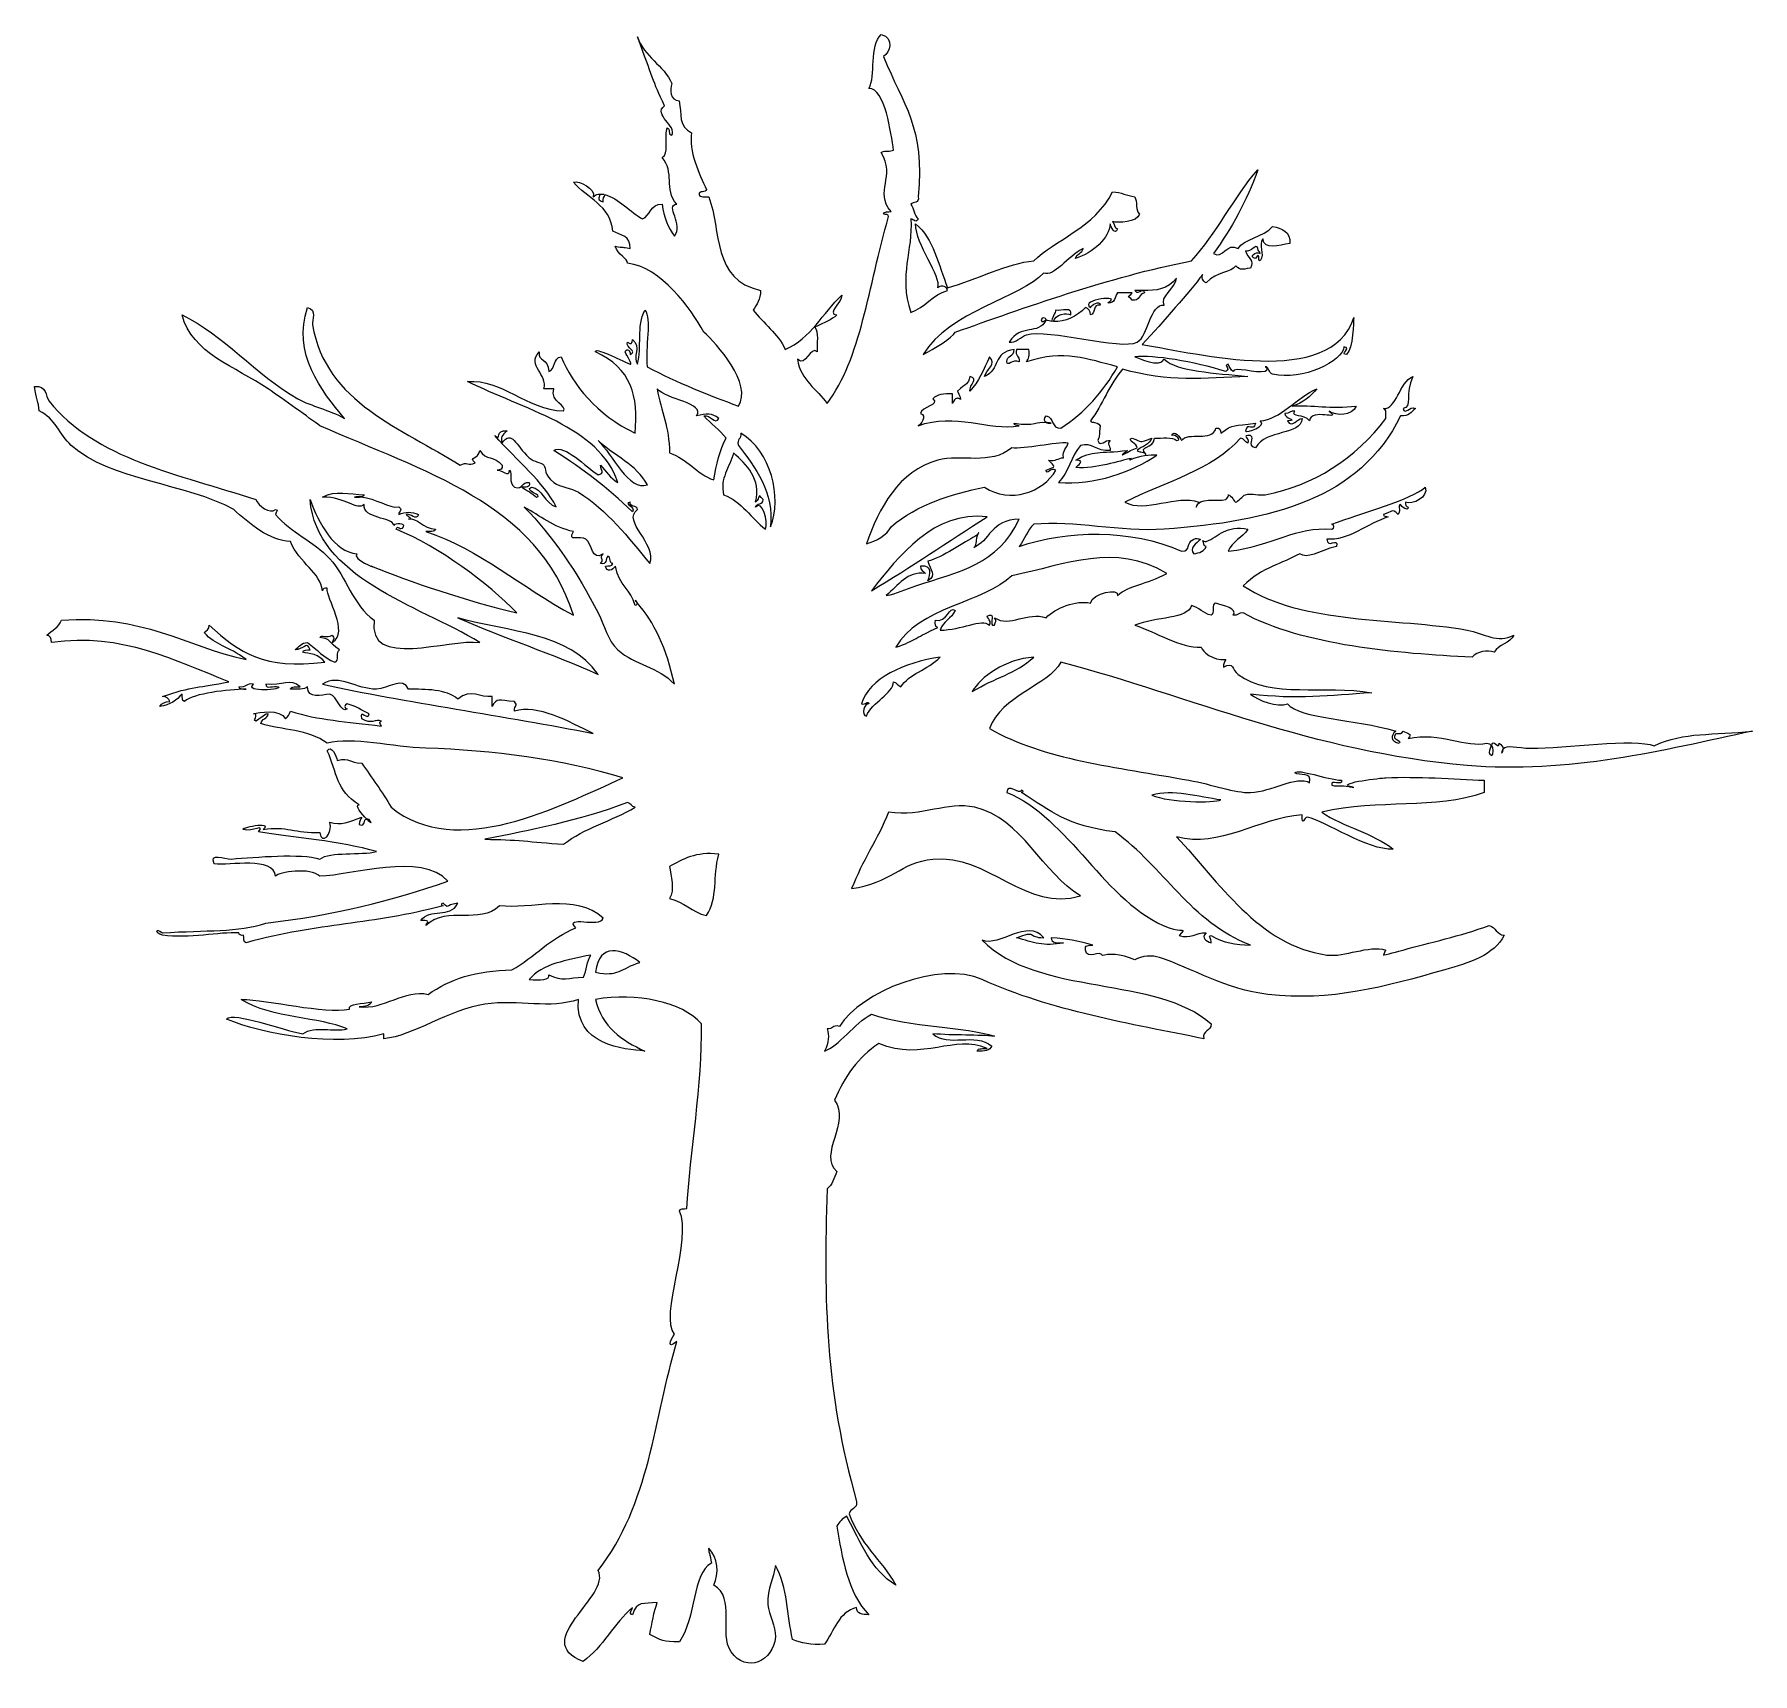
# Model space of a CAD drawing. Header units: centimetres. Extents: x -10 to 10, y -9.6 to 9.5.
import ezdxf

# ---------------------------------------------------------------- set-up
doc = ezdxf.new("R2010")
doc.units = ezdxf.units.CM
doc.header["$MEASUREMENT"] = 0
doc.layers.add('Camada 1', color=7, linetype='Continuous')

msp = doc.modelspace()

# ---------------------------------------------------------------- linework, layer by layer
at = {"layer": 'Camada 1'}
for points, knots in [([(7.43287, 1.17168), (7.26399, 1.17202), (7.1513, 1.21957), (7.10727, 1.16467), (7.10727, 1.16467), (7.10925, 1.14758), (7.10386, 1.13006), (7.08856, 1.11421), (7.08856, 1.11421), (7.09139, 1.13675), (7.0979, 1.15284), (7.10727, 1.16467), (7.10727, 1.16467), (7.10462, 1.18896), (7.08695, 1.21248), (7.0598, 1.22899), (7.0598, 1.22899), (7.06856, 1.13932), (6.97691, 1.30199), (6.97373, 1.20034), (6.97373, 1.20034), (6.99498, 1.19761), (6.99498, 1.08829), (6.97373, 1.08548), (6.97373, 1.08548), (6.88377, 1.12231), (7.03622, 1.22222), (6.91624, 1.22899), (6.91624, 1.22899), (6.67624, 1.17615), (6.38083, 1.36425), (5.99798, 1.28646), (5.99798, 1.28646), (6.05603, 1.34544), (5.98629, 1.34369), (5.94049, 1.3725), (5.94049, 1.3725), (5.93573, 1.33906), (5.89522, 1.34138), (5.8545, 1.34385), (5.8545, 1.34385), (5.79637, 1.2518), (5.96795, 1.2541), (5.88321, 1.22899), (5.88321, 1.22899), (5.79539, 1.26468), (5.79158, 1.31247), (5.8545, 1.3725), (5.8545, 1.3725), (5.37894, 1.5127), (4.74052, 1.51569), (4.59178, 1.68817), (4.59178, 1.68817), (4.4811, 1.64549), (4.24838, 1.72688), (4.16125, 1.80303), (4.16125, 1.80303), (4.70896, 1.73665), (5.07771, 1.78628), (5.57664, 1.81824), (5.57664, 1.81824), (5.02223, 1.91616), (4.39832, 1.74622), (4.01782, 2.03261), (4.01782, 2.03261), (3.94001, 2.09124), (3.9749, 2.18157), (3.84558, 2.11873), (3.84558, 2.11873), (3.84436, 2.15821), (3.85902, 2.18173), (3.87423, 2.20485), (3.87423, 2.20485), (3.71373, 2.19445), (3.60295, 2.29833), (3.58732, 2.34836), (3.58732, 2.34836), (3.34642, 2.3373), (3.05807, 2.52672), (2.81246, 2.60665), (2.81246, 2.60665), (3.05347, 2.7064), (3.44204, 2.67602), (3.47254, 2.8362), (3.47254, 2.8362), (3.56311, 2.81191), (3.61139, 2.74553), (3.70209, 2.72142), (3.70209, 2.72142), (3.7517, 2.73878), (3.69984, 2.85752), (3.75945, 2.86493), (3.75945, 2.86493), (3.83737, 2.83207), (4.01991, 2.80175), (3.96035, 2.72142), (3.96035, 2.72142), (4.0147, 2.71499), (4.02369, 2.7537), (4.07523, 2.75007), (4.07523, 2.75007), (4.76955, 2.36918), (5.8776, 2.27453), (6.74414, 2.2335), (6.74414, 2.2335), (6.80293, 2.29996), (6.92527, 2.31997), (7.00245, 2.29089), (7.00245, 2.29089), (7.05227, 2.38445), (7.18819, 2.39215), (7.232, 2.49179), (7.232, 2.49179), (7.04147, 2.38686), (6.88418, 2.51402), (6.68675, 2.54918), (6.68675, 2.54918), (5.85712, 2.69724), (4.764, 2.60913), (4.07526, 3.06575), (4.07526, 3.06575), (4.31254, 3.28853), (4.52346, 3.31941), (4.73524, 3.43881), (4.73524, 3.43881), (4.83181, 3.37211), (4.94045, 3.46879), (5.16574, 3.52493), (5.16574, 3.52493), (5.18736, 3.64524), (5.0561, 3.48596), (5.05091, 3.61105), (5.05091, 3.61105), (5.29049, 3.58001), (5.53605, 3.79766), (5.76841, 3.86934), (5.76841, 3.86934), (5.74616, 3.87569), (5.71179, 3.87008), (5.711, 3.89799), (5.711, 3.89799), (5.81178, 3.92069), (5.80538, 3.97866), (5.88324, 3.89799), (5.88324, 3.89799), (5.91986, 3.96982), (5.86858, 3.9879), (5.91189, 4.01277), (5.91189, 4.01277), (5.91512, 3.98996), (6.00677, 3.92583), (5.99801, 3.98412), (5.99801, 3.98412), (5.97565, 3.99039), (5.96457, 4.00814), (5.9693, 4.04159), (5.9693, 4.04159), (6.04838, 4), (6.24137, 4.1012), (6.19885, 4.21368), (6.19885, 4.21368), (6.04494, 4.07181), (5.45389, 3.91425), (5.10832, 3.78315), (5.10832, 3.78315), (5.13729, 3.78291), (5.14436, 3.73296), (5.10832, 3.72584), (5.10832, 3.72584), (4.68956, 3.76069), (4.44718, 3.53775), (3.90301, 3.46755), (3.90301, 3.46755), (3.94344, 3.58968), (4.0725, 3.62328), (4.13256, 3.72584), (4.13256, 3.72584), (3.8747, 3.77942), (3.7958, 3.63789), (3.6448, 3.58233), (3.6448, 3.58233), (3.63744, 3.57968), (3.62416, 3.58529), (3.60781, 3.59281), (3.60781, 3.59281), (3.61747, 3.56746), (3.61011, 3.52518), (3.6448, 3.52494), (3.6448, 3.52494), (3.62488, 3.46829), (3.56818, 3.4484), (3.50121, 3.43882), (3.50121, 3.43882), (3.44088, 3.50229), (3.53172, 3.56193), (3.58035, 3.60479), (3.58035, 3.60479), (3.55492, 3.61519), (3.52616, 3.62262), (3.50121, 3.61106), (3.50121, 3.61106), (3.39961, 3.56383), (3.47885, 3.47541), (3.35767, 3.46755), (3.35767, 3.46755), (2.76402, 3.73616), (2.01933, 3.71311), (1.46362, 3.52494), (1.46362, 3.52494), (1.52802, 3.60397), (1.55985, 3.71576), (1.63581, 3.78315), (1.63581, 3.78315), (2.09711, 3.82874), (2.64472, 3.68928), (3.15682, 3.72584), (3.15682, 3.72584), (4.40573, 3.815), (5.4321, 4.07493), (5.91185, 5.04601), (5.91185, 5.04601), (6.00887, 5.03511), (6.0343, 5.09573), (6.08404, 5.13205), (6.08404, 5.13205), (6.01279, 5.16936), (5.96498, 5.04781), (5.94048, 5.13205), (5.94048, 5.13205), (6.05208, 5.1412), (5.9563, 5.30892), (6.05526, 5.50511), (6.05526, 5.50511), (5.89254, 5.43608), (5.86465, 5.119), (5.71096, 5.13205), (5.71096, 5.13205), (5.75343, 5.12676), (5.73729, 5.06268), (5.73961, 5.01727), (5.73961, 5.01727), (5.39637, 4.55322), (4.88278, 4.22508), (4.33351, 4.12756), (4.33351, 4.12756), (4.2694, 4.11626), (4.17627, 4.14732), (4.10385, 4.12756), (4.10385, 4.12756), (4.06686, 4.11751), (4.02101, 4.04427), (3.98897, 4.0416), (3.98897, 4.0416), (3.97513, 4.04028), (3.93928, 4.12087), (3.90295, 4.12756), (3.90295, 4.12756), (3.9165, 4.12518), (3.88197, 4.07218), (3.87419, 4.0702), (3.87419, 4.0702), (3.77367, 4.04528), (3.54952, 4.10513), (3.52986, 3.98416), (3.52986, 3.98416), (3.52311, 3.99522), (3.56145, 4.04046), (3.55851, 4.04163), (3.55851, 4.04163), (3.30734, 4.13651), (2.92997, 3.9087), (2.69753, 4.04163), (2.69753, 4.04163), (3.161, 4.27647), (3.72372, 4.41205), (4.0464, 4.78768), (4.0464, 4.78768), (4.08741, 4.78083), (4.09479, 4.74045), (4.13247, 4.73029), (4.13247, 4.73029), (4.15078, 4.79286), (4.05124, 4.8216), (4.16118, 4.81641), (4.16118, 4.81641), (4.22222, 4.78675), (4.11271, 4.70253), (4.21859, 4.6729), (4.21859, 4.6729), (4.34691, 4.89904), (4.74628, 4.80739), (4.76379, 5.01731), (4.76379, 5.01731), (4.70624, 5.02377), (4.64769, 4.88933), (4.5917, 4.98858), (4.5917, 4.98858), (4.73211, 4.99816), (4.54802, 5.01798), (4.56299, 5.0747), (4.56299, 5.0747), (4.61723, 5.06824), (4.62623, 5.10698), (4.67777, 5.10335), (4.67777, 5.10335), (4.62705, 5.01829), (4.78617, 5.07922), (4.84991, 4.98857), (4.84991, 4.98857), (4.867, 5.14512), (5.23263, 4.97817), (5.07957, 5.10335), (5.07957, 5.10335), (5.16376, 5.04363), (5.34204, 5.04223), (5.39524, 5.16082), (5.39524, 5.16082), (5.091, 5.12076), (4.88102, 5.18064), (4.64914, 5.16082), (4.64914, 5.16082), (4.77982, 5.1927), (4.8579, 5.27724), (4.93605, 5.36164), (4.93605, 5.36164), (4.70187, 5.26427), (4.50361, 4.99924), (4.27602, 4.98858), (4.27602, 4.98858), (4.36346, 4.93606), (4.10878, 4.83385), (4.10383, 4.8738), (4.10383, 4.8738), (4.1232, 4.98114), (4.19919, 4.8525), (4.21861, 4.95982), (4.21861, 4.95982), (3.96535, 4.92384), (3.96675, 4.959), (3.81687, 4.84504), (3.81687, 4.84504), (3.81356, 4.88004), (3.80819, 4.91309), (3.7594, 4.90251), (3.7594, 4.90251), (3.71339, 4.73984), (3.43076, 4.86801), (3.3576, 4.75892), (3.3576, 4.75892), (3.34842, 4.7922), (3.26886, 4.8941), (3.24282, 4.81639), (3.24282, 4.81639), (3.28968, 4.83727), (3.3677, 4.75932), (3.30018, 4.75892), (3.30018, 4.75892), (3.25253, 4.80705), (3.13177, 4.78181), (3.04192, 4.78765), (3.04192, 4.78765), (3.03655, 4.64909), (2.84142, 4.71208), (2.94551, 4.59757), (2.94551, 4.59757), (2.9, 4.64157), (2.8651, 4.61408), (2.84108, 4.64422), (2.84108, 4.64422), (2.89752, 4.69301), (2.98451, 4.71119), (3.01327, 4.78765), (3.01327, 4.78765), (2.84597, 4.72547), (2.9113, 4.74428), (2.78361, 4.78765), (2.78361, 4.78765), (2.70593, 4.76172), (2.84923, 4.72349), (2.84108, 4.67287), (2.84108, 4.67287), (2.74739, 4.64885), (2.57501, 4.52193), (2.72625, 4.64422), (2.72625, 4.64422), (2.40224, 4.60244), (2.31882, 4.65097), (2.12363, 4.52944), (2.12363, 4.52944), (2.2446, 4.53439), (2.14326, 4.46512), (2.12363, 4.44324), (2.12363, 4.44324), (2.36755, 4.42705), (2.62756, 4.52095), (2.77376, 4.55116), (2.77376, 4.55116), (2.76326, 4.5482), (2.75529, 4.54256), (2.75495, 4.52944), (2.75495, 4.52944), (2.86494, 4.58445), (2.9936, 4.5941), (3.07062, 4.58678), (3.07062, 4.58678), (2.78831, 4.40033), (2.33812, 4.2289), (1.92273, 4.27111), (1.92273, 4.27111), (2.04243, 4.38091), (2.07158, 4.58149), (2.18099, 4.70164), (2.18099, 4.70164), (2.31519, 4.74384), (2.36458, 4.62856), (2.52542, 4.64425), (2.52542, 4.64425), (2.52801, 4.72251), (2.47756, 4.70196), (2.52542, 4.75892), (2.52542, 4.75892), (2.4743, 4.7762), (2.4062, 4.67494), (2.38188, 4.75892), (2.38188, 4.75892), (2.41048, 4.82903), (2.39135, 4.82012), (2.41053, 4.93124), (2.41053, 4.93124), (2.35992, 4.99037), (2.32174, 4.95627), (2.29575, 4.98855), (2.29575, 4.98855), (2.43762, 5.17204), (2.51784, 5.41694), (2.66884, 5.59124), (2.66884, 5.59124), (3.20581, 5.43691), (3.6157, 5.48718), (4.13244, 5.50512), (4.13244, 5.50512), (3.73379, 5.54888), (3.31305, 5.56076), (3.15674, 5.70602), (3.15674, 5.70602), (3.1074, 5.60066), (2.84972, 5.72459), (2.81236, 5.73467), (2.81236, 5.73467), (3.03294, 5.75671), (3.49951, 5.68316), (3.87413, 5.56261), (3.87413, 5.56261), (3.93774, 5.60389), (3.83807, 5.63262), (3.90289, 5.64865), (3.90289, 5.64865), (3.91675, 5.6147), (3.9335, 5.58359), (3.96025, 5.56261), (3.96025, 5.56261), (3.96393, 5.62667), (4.22661, 5.53882), (4.33342, 5.56261), (4.33342, 5.56261), (4.35702, 5.56772), (4.36014, 5.61926), (4.33342, 5.61992), (4.33342, 5.61992), (4.37782, 5.61878), (4.3703, 5.54594), (4.41944, 5.5339), (4.41944, 5.5339), (4.76962, 5.44802), (5.23936, 5.68995), (5.25171, 5.84957), (5.25171, 5.84957), (5.35342, 5.84642), (5.19064, 5.75469), (5.28042, 5.76345), (5.28042, 5.76345), (5.36429, 5.83333), (5.35903, 6.14313), (5.36649, 6.1939), (5.36649, 6.1939), (5.10791, 5.36512), (3.54743, 5.77602), (2.89848, 5.87823), (2.89848, 5.87823), (3.14931, 6.14792), (3.44413, 6.48383), (3.60431, 6.69529), (3.60431, 6.69529), (3.58415, 6.66013), (3.60423, 6.62023), (3.64469, 6.59581), (3.64469, 6.59581), (3.77537, 6.74244), (3.93727, 6.70646), (3.98891, 6.7966), (3.98891, 6.7966), (4.05902, 6.73651), (4.05019, 6.75556), (4.16115, 6.76787), (4.16115, 6.76787), (4.2151, 6.86762), (4.12837, 6.87688), (4.10379, 6.96887), (4.10379, 6.96887), (4.17062, 6.94426), (4.2274, 7.06912), (4.24733, 6.9976), (4.24733, 6.9976), (4.24722, 6.96871), (4.27048, 6.96342), (4.27598, 6.94013), (4.27598, 6.94013), (4.21706, 6.97299), (4.13919, 6.89502), (4.21857, 6.88272), (4.21857, 6.88272), (4.28816, 6.97067), (4.23646, 6.84978), (4.27598, 6.85399), (4.27598, 6.85399), (4.33109, 6.94046), (4.25182, 7.03258), (4.30469, 7.11238), (4.30469, 7.11238), (4.32501, 6.97284), (4.49487, 7.0379), (4.62036, 7.05491), (4.62036, 7.05491), (4.63078, 7.19924), (4.52614, 7.2285), (4.41946, 7.25581), (4.41946, 7.25581), (4.31757, 7.12807), (4.08156, 7.11338), (4.01772, 6.99763), (4.01772, 6.99763), (3.88373, 7.07605), (3.83828, 6.86764), (3.73065, 6.94016), (3.73065, 6.94016), (3.93856, 7.22972), (4.11702, 7.54862), (4.2473, 7.91581), (4.2473, 7.91581), (3.962, 7.589), (3.76769, 7.17101), (3.47244, 6.85401), (3.47244, 6.85401), (2.51798, 6.66798), (1.49936, 6.29921), (0.71731, 6.02179), (0.71731, 6.02179), (0.68826, 5.95464), (0.47106, 5.82856), (0.34422, 5.76348), (0.34422, 5.76348), (0.64423, 6.26172), (1.48788, 6.4287), (1.75051, 6.7105), (1.75051, 6.7105), (1.87256, 6.66229), (2.02703, 6.90291), (2.20969, 6.99763), (2.20969, 6.99763), (2.20125, 6.939), (2.13196, 6.94122), (2.12357, 6.88275), (2.12357, 6.88275), (2.32153, 6.94321), (2.52007, 7.12328), (2.52537, 7.28447), (2.52537, 7.28447), (2.53381, 7.25904), (2.58278, 7.13866), (2.61144, 7.22716), (2.61144, 7.22716), (2.57112, 7.23459), (2.57874, 7.29), (2.55403, 7.31318), (2.55403, 7.31318), (2.61213, 7.29064), (2.84081, 7.30156), (2.8697, 7.3993), (2.8697, 7.3993), (2.8175, 7.43325), (2.84718, 7.54892), (2.81234, 7.6002), (2.81234, 7.6002), (2.71984, 7.61293), (2.65684, 7.65521), (2.55403, 7.65759), (2.55403, 7.65759), (2.35369, 7.24497), (1.86934, 7.09305), (1.63569, 6.854), (1.63569, 6.854), (1.33594, 6.82834), (0.95957, 6.63106), (0.63128, 6.53833), (0.63128, 6.53833), (0.52574, 6.80585), (0.4624, 7.11568), (0.25819, 7.28446), (0.25819, 7.28446), (0.25478, 7.04451), (0.56534, 6.66888), (0.51645, 6.53833), (0.51645, 6.53833), (0.53587, 6.56045), (0.61183, 6.58209), (0.63128, 6.5096), (0.63128, 6.5096), (0.45417, 6.45719), (0.36786, 6.31391), (0.20078, 6.25131), (0.20078, 6.25131), (0.05468, 6.69986), (0.23025, 6.96637), (0.20078, 7.34192), (0.20078, 7.34192), (0.23465, 7.33779), (0.26587, 7.29072), (0.28685, 7.34192), (0.28685, 7.34192), (0.23904, 7.38015), (0.24232, 7.46958), (0.20078, 7.51408), (0.20078, 7.51408), (0.22758, 7.54472), (0.30667, 7.52308), (0.28685, 7.6002), (0.28685, 7.6002), (0.36916, 8.41842), (0.11204, 8.66367), (-0.11489, 9.23596), (-0.11489, 9.23596), (-0.0448, 9.28163), (0.01333, 9.44765), (-0.1436, 9.49425), (-0.1436, 9.49425), (-0.28748, 9.36), (-0.20183, 9.00665), (-0.28714, 8.8629), (-0.28714, 8.8629), (-0.09918, 8.87224), (-0.02737, 8.33543), (-0.00012, 8.14543), (-0.00012, 8.14543), (-0.09018, 8.11297), (-0.07598, 8.15376), (-0.1436, 8.11678), (-0.1436, 8.11678), (0.03523, 7.83606), (-0.23065, 7.66744), (-0.02882, 7.42796), (-0.02882, 7.42796), (-0.06263, 7.42351), (-0.11026, 7.43293), (-0.11489, 7.39931), (-0.11489, 7.39931), (-0.09266, 7.39296), (-0.0583, 7.39849), (-0.05748, 7.37066), (-0.05748, 7.37066), (-0.29777, 6.53701), (-0.37419, 5.72532), (-0.77503, 5.18951), (-0.77503, 5.18951), (-0.89113, 5.36035), (-1.08039, 5.45812), (-1.11936, 5.70608), (-1.11936, 5.70608), (-1.02006, 5.6098), (-0.97148, 5.87081), (-0.88981, 5.7922), (-0.88981, 5.7922), (-0.89762, 5.88965), (-0.86753, 6.0248), (-0.91846, 6.07914), (-0.91846, 6.07914), (-0.79985, 6.13915), (-0.72235, 6.1651), (-0.6602, 6.22273), (-0.6602, 6.22273), (-0.78749, 6.2389), (-0.59757, 6.37317), (-0.60279, 6.45228), (-0.60279, 6.45228), (-0.82607, 6.24503), (-0.96127, 5.94973), (-1.26287, 5.82083), (-1.26287, 5.82083), (-1.35, 6.01101), (-1.51539, 6.12314), (-1.63596, 6.28001), (-1.63596, 6.28001), (-1.59392, 6.34325), (-1.54878, 6.4032), (-1.54992, 6.50956), (-1.54992, 6.50956), (-2.11571, 6.6336), (-2.0068, 7.20332), (-2.15254, 7.60017), (-2.15254, 7.60017), (-2.19548, 7.60506), (-2.25837, 7.58993), (-2.26732, 7.62882), (-2.26732, 7.62882), (-2.2669, 7.67629), (-2.18771, 7.64493), (-2.1812, 7.68621), (-2.1812, 7.68621), (-2.26367, 7.86557), (-2.39242, 8.13994), (-2.35344, 8.34629), (-2.35344, 8.34629), (-2.50991, 8.4159), (-2.47004, 8.56833), (-2.49687, 8.71935), (-2.49687, 8.71935), (-2.61157, 8.72522), (-2.60752, 8.84966), (-2.58299, 8.92025), (-2.58299, 8.92025), (-2.67901, 9.13996), (-2.908, 9.22661), (-2.98479, 9.46556), (-2.98479, 9.46556), (-2.80916, 8.99516), (-2.80932, 8.95386), (-2.66912, 8.66197), (-2.66912, 8.66197), (-2.80932, 8.55423), (-2.52098, 8.42813), (-2.583, 8.31756), (-2.583, 8.31756), (-2.63039, 8.31806), (-2.59909, 8.39723), (-2.64039, 8.40376), (-2.64039, 8.40376), (-2.67365, 8.24226), (-2.60994, 8.11293), (-2.69786, 8.05935), (-2.69786, 8.05935), (-2.54485, 7.88933), (-2.68151, 7.69034), (-2.5257, 7.51404), (-2.5257, 7.51404), (-2.67416, 7.50407), (-2.43529, 7.27441), (-2.55435, 7.14098), (-2.55435, 7.14098), (-2.6247, 7.24269), (-2.68066, 7.35905), (-2.69786, 7.51404), (-2.69786, 7.51404), (-2.8379, 7.52023), (-2.83039, 7.37871), (-2.92741, 7.34188), (-2.92741, 7.34188), (-3.0511, 7.41422), (-3.21946, 7.58728), (-3.36, 7.62543), (-3.36, 7.62543), (-3.37437, 7.60339), (-3.38775, 7.58027), (-3.38651, 7.54269), (-3.38651, 7.54269), (-3.4462, 7.55878), (-3.44736, 7.58751), (-3.41532, 7.62881), (-3.41532, 7.62881), (-3.40146, 7.62881), (-3.38767, 7.62881), (-3.37386, 7.62881), (-3.37386, 7.62881), (-3.42069, 7.63865), (-3.46411, 7.6322), (-3.50136, 7.60016), (-3.50136, 7.60016), (-3.46932, 7.69173), (-3.66434, 7.79802), (-3.73089, 7.7724), (-3.73089, 7.7724), (-3.5769, 7.58206), (-3.30391, 7.51065), (-3.27171, 7.19836), (-3.27171, 7.19836), (-3.18022, 7.15608), (-3.06052, 7.14171), (-3.07081, 6.99757), (-3.07081, 6.99757), (-3.17254, 7.02257), (-3.1414, 7.00104), (-3.24305, 7.02615), (-3.24305, 7.02615), (-3.21638, 6.92212), (-3.09573, 6.88015), (-3.09954, 6.82533), (-3.09954, 6.82533), (-2.70838, 6.78342), (-2.36678, 6.29886), (-2.2099, 6.02176), (-2.2099, 6.02176), (-2.06877, 5.89542), (-1.63594, 5.41642), (-1.8081, 5.16086), (-1.8081, 5.16086), (-2.14211, 5.28471), (-2.52639, 5.43161), (-2.86987, 5.61997), (-2.86987, 5.61997), (-2.90011, 5.84524), (-2.81447, 6.18263), (-2.89863, 6.28005), (-2.89863, 6.28005), (-2.99936, 6.09119), (-2.9285, 5.84944), (-2.98475, 5.6487), (-2.98475, 5.6487), (-3.04907, 5.73342), (-2.93215, 5.84933), (-3.04214, 5.93572), (-3.04214, 5.93572), (-3.04066, 5.88206), (-3.06426, 5.87497), (-3.09953, 5.90699), (-3.09953, 5.90699), (-3.13049, 5.83367), (-2.976, 5.80661), (-3.0708, 5.76348), (-3.0708, 5.76348), (-3.0622, 5.81007), (-3.10969, 5.84092), (-3.12827, 5.79221), (-3.12827, 5.79221), (-3.11562, 5.75363), (-3.03471, 5.6415), (-3.0708, 5.6487), (-3.0708, 5.6487), (-3.19515, 5.7031), (-3.49487, 5.8547), (-3.47268, 5.79221), (-3.47268, 5.79221), (-3.05998, 5.60756), (-2.96682, 5.27151), (-3.01342, 4.84511), (-3.01342, 4.84511), (-3.45996, 5.06138), (-3.73891, 5.40793), (-3.87443, 5.73475), (-3.87443, 5.73475), (-3.97169, 5.72692), (-3.93875, 5.58867), (-4.01794, 5.56269), (-4.01794, 5.56269), (-4.02858, 5.72964), (-4.14483, 5.67673), (-4.1328, 5.79224), (-4.1328, 5.79224), (-4.27425, 5.63145), (-4.02834, 5.53014), (-4.07533, 5.36171), (-4.07533, 5.36171), (-4.0371, 5.36171), (-3.99879, 5.36171), (-3.96058, 5.36171), (-3.96058, 5.36171), (-4.00482, 5.21092), (-3.79675, 5.1637), (-3.8458, 5.10342), (-3.8458, 5.10342), (-4.2949, 5.12316), (-4.56242, 5.47714), (-4.96496, 5.44783), (-4.96496, 5.44783), (-4.33007, 5.12581), (-3.4245, 4.92242), (-3.21442, 4.27117), (-3.21442, 4.27117), (-3.3003, 4.3193), (-3.35084, 4.40254), (-3.41532, 4.47207), (-3.41532, 4.47207), (-3.41167, 4.40024), (-3.36039, 4.38222), (-3.44397, 4.35729), (-3.44397, 4.35729), (-3.58796, 4.45183), (-3.83452, 4.71969), (-3.96054, 4.64431), (-3.96054, 4.64431), (-3.59631, 4.40732), (-3.34983, 4.22516), (-3.04217, 3.92684), (-3.04217, 3.92684), (-3.00426, 3.99867), (-3.1557, 4.01659), (-3.07082, 4.0417), (-3.07082, 4.0417), (-3.07966, 3.97547), (-2.98793, 4.00974), (-2.9848, 3.9555), (-2.9848, 3.9555), (-3.17051, 3.81397), (-2.75506, 3.56394), (-2.84137, 3.32415), (-2.84137, 3.32415), (-3.09008, 3.6271), (-3.33897, 3.95013), (-3.67354, 4.15629), (-3.67354, 4.15629), (-3.75802, 4.20841), (-3.88063, 4.21236), (-3.96059, 4.27117), (-3.96059, 4.27117), (-4.07677, 4.35671), (-4.04901, 4.4359), (-4.07534, 4.47207), (-4.07534, 4.47207), (-4.09592, 4.5003), (-4.19483, 4.50906), (-4.2475, 4.55809), (-4.2475, 4.55809), (-4.4113, 4.71113), (-4.44549, 4.88482), (-4.56317, 4.73036), (-4.56317, 4.73036), (-4.58778, 4.82185), (-4.53825, 4.83934), (-4.50586, 4.87387), (-4.50586, 4.87387), (-4.65548, 4.88906), (-4.55822, 4.74788), (-4.64926, 4.81648), (-4.64926, 4.81648), (-4.38521, 4.51946), (-4.07969, 4.27985), (-3.93179, 3.98423), (-3.93179, 3.98423), (-4.07406, 4.03164), (-4.098, 4.20592), (-4.21881, 4.21378), (-4.21881, 4.21378), (-4.32152, 4.18124), (-4.0725, 4.11782), (-4.16142, 4.099), (-4.16142, 4.099), (-4.21254, 4.14342), (-4.27382, 4.17793), (-4.33358, 4.21378), (-4.33358, 4.21378), (-4.28849, 4.21651), (-4.2341, 4.20997), (-4.24746, 4.27117), (-4.24746, 4.27117), (-4.33787, 4.28503), (-4.31244, 4.18306), (-4.4197, 4.21378), (-4.4197, 4.21378), (-4.49609, 4.27662), (-4.43431, 4.36827), (-4.47706, 4.41476), (-4.47706, 4.41476), (-4.4769, 4.32128), (-4.57755, 4.42013), (-4.62057, 4.41476), (-4.62057, 4.41476), (-4.58557, 4.41791), (-4.55262, 4.42328), (-4.5631, 4.47207), (-4.5631, 4.47207), (-4.6574, 4.58518), (-4.7513, 4.52393), (-4.82139, 4.64431), (-4.82139, 4.64431), (-4.83973, 4.53027), (-4.95953, 4.577), (-4.87886, 4.5008), (-4.87886, 4.5008), (-4.9544, 4.45333), (-4.97546, 4.51961), (-5.051, 4.47207), (-5.051, 4.47207), (-5.71926, 4.8936), (-6.62368, 5.1997), (-6.77288, 6.10791), (-6.77288, 6.10791), (-6.78222, 6.16456), (-6.71763, 6.28502), (-6.83027, 6.30881), (-6.83027, 6.30881), (-7.00979, 5.77903), (-6.67559, 5.33924), (-6.39982, 5.01738), (-6.39982, 5.01738), (-6.58421, 5.12044), (-6.78024, 5.15412), (-6.94505, 5.24693), (-6.94505, 5.24693), (-7.43083, 5.52056), (-7.81833, 6.00263), (-8.29395, 6.22277), (-8.29395, 6.22277), (-8.18142, 5.77531), (-7.67054, 5.61941), (-7.28954, 5.36171), (-7.28954, 5.36171), (-7.11616, 5.24453), (-6.80575, 5.01606), (-6.68677, 4.93134), (-6.68677, 4.93134), (-5.4945, 4.40156), (-4.14016, 4.03411), (-3.73084, 2.72154), (-3.73084, 2.72154), (-4.36319, 3.06166), (-4.80711, 3.48444), (-5.45272, 3.69722), (-5.45272, 3.69722), (-5.40978, 3.70217), (-5.34694, 3.68695), (-5.33794, 3.72595), (-5.33794, 3.72595), (-5.48698, 3.72727), (-5.55725, 3.87144), (-5.65372, 3.84073), (-5.65372, 3.84073), (-5.6026, 3.85459), (-5.6661, 3.87137), (-5.68245, 3.89812), (-5.68245, 3.89812), (-5.63125, 3.91529), (-5.56323, 3.81398), (-5.53891, 3.89812), (-5.53891, 3.89812), (-5.61926, 3.93114), (-5.68806, 3.93114), (-5.76838, 3.89812), (-5.76838, 3.89812), (-5.76433, 3.93207), (-5.71734, 3.96318), (-5.76838, 3.98424), (-5.76838, 3.98424), (-5.87876, 3.96516), (-6.0359, 4.08928), (-6.20709, 4.10166), (-6.20709, 4.10166), (-6.23069, 4.09835), (-6.26093, 4.10182), (-6.28504, 4.09901), (-6.28504, 4.09901), (-6.25877, 4.10298), (-6.23286, 4.10364), (-6.20709, 4.10166), (-6.20709, 4.10166), (-6.18867, 4.10423), (-6.17415, 4.11058), (-6.17026, 4.12764), (-6.17026, 4.12764), (-6.34258, 4.13039), (-6.50509, 4.18638), (-6.6581, 4.09899), (-6.6581, 4.09899), (-6.37918, 4.10304), (-6.25736, 3.93542), (-6.17026, 4.01287), (-6.17026, 4.01287), (-6.18934, 3.84012), (-5.84154, 3.87325), (-5.82609, 3.76937), (-5.82609, 3.76937), (-5.8113, 3.80041), (-5.693, 3.79562), (-5.71108, 3.75458), (-5.71108, 3.75458), (-5.75246, 3.69108), (-5.78112, 3.79075), (-5.79712, 3.72593), (-5.79712, 3.72593), (-5.29896, 3.5195), (-4.72056, 3.09294), (-4.39091, 2.75017), (-4.39091, 2.75017), (-4.98006, 2.88815), (-5.63612, 3.11207), (-6.08414, 3.2954), (-6.08414, 3.2954), (-6.01958, 3.25841), (-6.31716, 3.37732), (-6.2563, 3.43891), (-6.2563, 3.43891), (-6.51657, 3.45643), (-6.70318, 3.79546), (-6.80161, 4.07026), (-6.80161, 4.07026), (-6.72319, 3.15586), (-5.56204, 2.84736), (-4.82136, 2.40577), (-4.82136, 2.40577), (-5.18773, 2.45416), (-6.13491, 2.08523), (-6.0554, 2.66406), (-6.0554, 2.66406), (-6.30599, 2.83953), (-6.37552, 3.16825), (-6.57197, 3.38153), (-6.57197, 3.38153), (-6.76385, 3.5897), (-7.02562, 3.6835), (-7.20332, 3.8981), (-7.20332, 3.8981), (-7.20628, 3.9303), (-7.16162, 3.94276), (-7.20332, 3.95549), (-7.20332, 3.95549), (-7.26616, 3.89464), (-7.40678, 3.99941), (-7.43295, 4.07027), (-7.43295, 4.07027), (-8.33854, 4.36867), (-9.31033, 4.54438), (-9.84357, 5.21819), (-9.84357, 5.21819), (-9.89228, 5.27971), (-9.86527, 5.40274), (-10.01581, 5.39043), (-10.01581, 5.39043), (-9.99485, 5.24311), (-9.96691, 5.21406), (-9.95842, 5.10341), (-9.95842, 5.10341), (-9.77014, 5.01636), (-9.7268, 4.83017), (-9.58528, 4.70169), (-9.58528, 4.70169), (-9.1375, 4.29503), (-8.23498, 4.25753), (-7.69123, 3.95549), (-7.69123, 3.95549), (-7.51708, 3.79267), (-7.27028, 3.5892), (-7.03115, 3.58243), (-7.03115, 3.58243), (-6.92587, 3.32465), (-6.6765, 3.22209), (-6.65809, 3.00847), (-6.65809, 3.00847), (-6.65182, 3.03085), (-6.63415, 3.04191), (-6.60078, 3.0372), (-6.60078, 3.0372), (-6.61835, 2.92055), (-6.33646, 2.52153), (-6.54331, 2.40577), (-6.54331, 2.40577), (-6.53207, 2.44681), (-6.50878, 2.45416), (-6.54331, 2.49189), (-6.54331, 2.49189), (-6.61028, 2.44903), (-6.667, 2.50155), (-6.68674, 2.46324), (-6.68674, 2.46324), (-6.55529, 2.44541), (-6.59268, 2.41286), (-6.45719, 2.31973), (-6.45719, 2.31973), (-6.50683, 2.30232), (-6.45497, 2.18365), (-6.51458, 2.17622), (-6.51458, 2.17622), (-6.63703, 2.22271), (-6.72514, 2.32436), (-6.83025, 2.40577), (-6.83025, 2.40577), (-6.90357, 2.40262), (-6.93074, 2.35325), (-6.97384, 2.31973), (-6.97384, 2.31973), (-6.88862, 2.31248), (-6.83223, 2.43318), (-6.8016, 2.31973), (-6.8016, 2.31973), (-6.83536, 2.31528), (-6.88301, 2.32462), (-6.88764, 2.291), (-6.88764, 2.291), (-6.81663, 2.27515), (-6.69203, 2.27004), (-6.62935, 2.17622), (-6.62935, 2.17622), (-7.3437, 2.09002), (-7.62246, 2.27893), (-7.97825, 2.60675), (-7.97825, 2.60675), (-7.96957, 2.55026), (-8.01699, 2.54971), (-8.03556, 2.52055), (-8.03556, 2.52055), (-7.90113, 2.36267), (-7.76124, 2.36984), (-7.5478, 2.20495), (-7.5478, 2.20495), (-8.25982, 2.36333), (-8.7583, 2.73539), (-9.70003, 2.66406), (-9.70003, 2.66406), (-9.73059, 2.57976), (-9.80928, 2.54367), (-9.8723, 2.4919), (-9.8723, 2.4919), (-9.83629, 2.4801), (-9.81367, 2.45491), (-9.81491, 2.40578), (-9.81491, 2.40578), (-8.99182, 2.519), (-8.37288, 2.19149), (-7.74862, 1.9466), (-7.74862, 1.9466), (-8.09525, 1.87352), (-8.17198, 1.89829), (-8.52348, 1.77444), (-8.52348, 1.77444), (-8.47408, 1.77603), (-8.4499, 1.75232), (-8.43736, 1.71705), (-8.43736, 1.71705), (-8.49086, 1.71308), (-8.5333, 1.69824), (-8.55222, 1.65966), (-8.55222, 1.65966), (-8.43424, 1.67559), (-8.35696, 1.73231), (-8.29393, 1.80317), (-8.29393, 1.80317), (-8.28938, 1.76933), (-8.2989, 1.7216), (-8.2652, 1.71705), (-8.2652, 1.71705), (-8.15397, 1.8154), (-7.76209, 1.85429), (-7.54781, 1.86056), (-7.54781, 1.86056), (-7.58149, 1.86501), (-7.62922, 1.85559), (-7.63385, 1.88921), (-7.63385, 1.88921), (-7.54606, 1.86839), (-7.54937, 1.93874), (-7.46169, 1.91794), (-7.46169, 1.91794), (-7.58406, 1.81687), (-7.0926, 1.85452), (-7.17467, 1.88921), (-7.17467, 1.88921), (-7.21637, 1.9049), (-7.32297, 1.85566), (-7.3181, 1.91794), (-7.3181, 1.91794), (-7.12538, 1.8973), (-7.02968, 1.98927), (-6.91638, 1.88921), (-6.91638, 1.88921), (-6.95932, 1.88434), (-7.02224, 1.89945), (-7.03116, 1.86056), (-7.03116, 1.86056), (-6.95496, 1.8608), (-6.86733, 1.84974), (-6.83026, 1.88921), (-6.83026, 1.88921), (-6.82968, 1.73842), (-6.66693, 1.79383), (-6.57197, 1.80317), (-6.57197, 1.80317), (-6.48402, 1.78468), (-6.44209, 1.57124), (-6.37107, 1.63093), (-6.37107, 1.63093), (-6.40004, 1.63127), (-6.40724, 1.68131), (-6.37107, 1.68832), (-6.37107, 1.68832), (-6.26735, 1.66776), (-6.19981, 1.61096), (-6.11286, 1.57362), (-6.11286, 1.57362), (-6.1245, 1.4766), (-6.22409, 1.64993), (-6.19898, 1.51615), (-6.19898, 1.51615), (-6.08561, 1.43736), (-6.04293, 1.52242), (-5.96932, 1.48742), (-5.96932, 1.48742), (-6.00393, 1.48147), (-5.98691, 1.45562), (-5.96932, 1.43011), (-5.96932, 1.43011), (-6.38879, 1.48197), (-6.69901, 1.5002), (-7.03112, 1.6022), (-7.03112, 1.6022), (-7.04506, 1.56836), (-7.06176, 1.53714), (-7.08859, 1.51616), (-7.08859, 1.51616), (-7.15257, 1.63424), (-7.40162, 1.5908), (-7.46165, 1.57363), (-7.46165, 1.57363), (-7.44413, 1.57199), (-7.42762, 1.56934), (-7.43292, 1.5449), (-7.43292, 1.5449), (-7.43004, 1.5127), (-7.4747, 1.50016), (-7.43292, 1.48743), (-7.43292, 1.48743), (-7.3809, 1.51204), (-7.35373, 1.56141), (-7.28949, 1.57363), (-7.28949, 1.57363), (-7.29793, 1.515), (-7.36704, 1.51733), (-7.37553, 1.45877), (-7.37553, 1.45877), (-7.12296, 1.37998), (-6.82633, 1.39675), (-6.60078, 1.22914), (-6.60078, 1.22914), (-6.31416, 1.30923), (-5.83201, 1.18173), (-5.45267, 1.17183), (-5.45267, 1.17183), (-4.68673, 1.15185), (-3.84178, 1.03766), (-3.15691, 0.82734), (-3.15691, 0.82734), (-3.88793, 0.49606), (-5.09588, -0.13799), (-5.85455, 0.48301), (-5.85455, 0.48301), (-5.95967, 0.66486), (-6.08445, 0.8271), (-6.19898, 0.99958), (-6.19898, 0.99958), (-6.36048, 1.00098), (-6.32431, 1.06967), (-6.48589, 1.02831), (-6.48589, 1.02831), (-6.49161, 1.08263), (-6.55987, 1.21849), (-6.60077, 1.14309), (-6.60077, 1.14309), (-6.48475, 0.8825), (-6.50078, 0.68052), (-6.2276, 0.51174), (-6.2276, 0.51174), (-6.28605, 0.51073), (-6.19863, 0.40522), (-6.13867, 0.3455), (-6.13867, 0.3455), (-6.13182, 0.34534), (-6.12348, 0.34362), (-6.11282, 0.33947), (-6.11282, 0.33947), (-6.06816, 0.2843), (-6.09663, 0.30372), (-6.13867, 0.3455), (-6.13867, 0.3455), (-6.19127, 0.34741), (-6.14544, 0.25078), (-6.2276, 0.28219), (-6.2276, 0.28219), (-6.22884, 0.32164), (-6.21413, 0.34511), (-6.19895, 0.36821), (-6.19895, 0.36821), (-6.35442, 0.31503), (-6.43708, 0.26812), (-6.57193, 0.31082), (-6.57193, 0.31082), (-6.52841, 0.17699), (-6.6725, 0.03065), (-6.68612, 0.18953), (-6.68612, 0.18953), (-6.97462, 0.17598), (-7.07942, 0.2711), (-7.34678, 0.22472), (-7.34678, 0.22472), (-7.22822, 0.33323), (-7.64216, 0.23782), (-7.57641, 0.22472), (-7.57641, 0.22472), (-7.47658, 0.18987), (-7.32191, 0.30068), (-7.40425, 0.19599), (-7.40425, 0.19599), (-7.01542, 0.13397), (-6.44204, 0.0887), (-6.0267, -0.03356), (-6.0267, -0.03356), (-6.20895, -0.07849), (-6.5688, -0.02861), (-6.6867, -0.11968), (-6.6867, -0.11968), (-6.91236, -0.05009), (-7.43182, -0.09857), (-7.71992, -0.11968), (-7.71992, -0.11968), (-7.80001, -0.12558), (-7.98067, -0.03673), (-7.92082, -0.17707), (-7.92082, -0.17707), (-7.73709, -0.19914), (-7.22753, -0.08809), (-7.20327, -0.32061), (-7.20327, -0.32061), (-7.17213, -0.26891), (-6.79446, -0.21393), (-6.6867, -0.32061), (-6.6867, -0.32061), (-6.32068, -0.31122), (-5.50137, -0.03674), (-5.19445, -0.378), (-5.19445, -0.378), (-5.839, -0.60385), (-6.53311, -0.78038), (-7.31805, -0.86584), (-7.31805, -0.86584), (-7.64365, -0.97789), (-8.0048, -0.94604), (-8.52344, -0.9807), (-8.52344, -0.9807), (-8.61014, -0.91307), (-8.61014, -0.98237), (-8.52344, -1.00935), (-8.52344, -1.00935), (-8.21165, -1.04928), (-7.85706, -0.96882), (-7.6338, -0.9807), (-7.6338, -0.9807), (-7.62745, -1.00303), (-7.60978, -1.01409), (-7.57641, -1.00935), (-7.57641, -1.00935), (-7.57189, -1.04314), (-7.58138, -1.09087), (-7.54776, -1.0955), (-7.54776, -1.0955), (-6.6839, -0.85917), (-6.08813, -0.88957), (-5.25184, -0.66497), (-5.25184, -0.66497), (-5.26779, -0.66497), (-5.28446, -0.64171), (-5.25184, -0.63624), (-5.25184, -0.63624), (-5.15984, -0.70329), (-5.24869, -0.6582), (-5.0796, -0.63624), (-5.0796, -0.63624), (-5.17001, -0.82002), (-5.40734, -0.68355), (-5.51013, -0.83714), (-5.51013, -0.83714), (-5.42642, -0.82912), (-5.41147, -0.8441), (-5.45266, -0.89453), (-5.45266, -0.89453), (-5.18842, -0.65606), (-4.83213, -0.89503), (-4.59176, -0.66498), (-4.59176, -0.66498), (-4.24867, -0.71239), (-3.69313, -0.5129), (-3.38637, -0.80849), (-3.38637, -0.80849), (-3.41344, -0.93139), (-3.85299, -0.76388), (-3.70212, -0.92327), (-3.70212, -0.92327), (-4.00004, -1.03672), (-4.18385, -1.26432), (-4.44825, -1.41111), (-4.44825, -1.41111), (-4.86169, -1.41854), (-5.17958, -1.52171), (-5.42401, -1.69813), (-5.42401, -1.69813), (-5.69775, -1.63127), (-5.94479, -1.88165), (-6.2276, -1.84164), (-6.2276, -1.84164), (-6.15635, -1.84595), (-6.10854, -1.8268), (-6.08409, -1.78417), (-6.08409, -1.78417), (-6.18789, -1.81124), (-6.36309, -1.79856), (-6.34238, -1.87037), (-6.34238, -1.87037), (-6.64832, -1.92572), (-7.2776, -1.76282), (-7.60508, -1.75559), (-7.60508, -1.75559), (-7.24308, -1.98565), (-6.68515, -1.95858), (-6.37104, -2.09995), (-6.37104, -2.09995), (-6.5232, -2.14255), (-6.74312, -2.0586), (-6.88761, -2.15734), (-6.88761, -2.15734), (-7.13005, -2.11678), (-7.68377, -1.89535), (-7.77732, -1.98515), (-7.77732, -1.98515), (-7.33811, -2.16798), (-6.5043, -2.31628), (-5.94058, -2.15734), (-5.94058, -2.15734), (-5.94058, -2.17642), (-5.94058, -2.19557), (-5.94058, -2.21473), (-5.94058, -2.21473), (-5.60313, -2.18311), (-5.18869, -1.87659), (-4.76403, -1.81291), (-4.76403, -1.81291), (-4.3629, -1.75282), (-4.00526, -1.87667), (-3.67339, -1.7556), (-3.67339, -1.7556), (-3.71792, -2.29186), (-3.14039, -2.3376), (-2.89856, -2.35822), (-2.89856, -2.35822), (-3.16822, -2.23569), (-3.40241, -2.07766), (-3.4726, -1.7556), (-3.4726, -1.7556), (-3.00045, -1.67998), (-2.4643, -1.77724), (-2.23856, -2.04257), (-2.23856, -2.04257), (-2.22792, -2.74467), (-2.3709, -3.54802), (-2.41072, -4.1949), (-2.41072, -4.1949), (-2.44448, -4.19942), (-2.49213, -4.19001), (-2.49674, -4.22363), (-2.49674, -4.22363), (-2.3387, -4.5365), (-2.73174, -5.46379), (-2.55421, -5.65847), (-2.55421, -5.65847), (-2.61004, -5.73882), (-2.6438, -5.83907), (-2.52556, -5.74462), (-2.52556, -5.74462), (-2.79226, -6.64209), (-2.83933, -7.64483), (-3.44385, -8.41358), (-3.44385, -8.41358), (-3.27968, -8.71481), (-4.24834, -9.23485), (-3.61599, -9.47541), (-3.61599, -9.47541), (-3.38768, -9.3019), (-3.25573, -9.03223), (-3.04206, -8.84406), (-3.04206, -8.84406), (-3.04619, -8.87801), (-3.09318, -8.90912), (-3.04206, -8.93018), (-3.04206, -8.93018), (-2.9978, -8.76908), (-2.91011, -8.80387), (-2.75512, -8.78667), (-2.75512, -8.78667), (-2.79227, -8.9025), (-2.81788, -9.02993), (-2.84124, -9.15973), (-2.84124, -9.15973), (-2.70524, -9.23106), (-2.68561, -9.24411), (-2.49675, -9.24585), (-2.49675, -9.24585), (-2.29858, -8.96997), (-2.34861, -8.44697), (-2.12369, -8.32748), (-2.12369, -8.32748), (-2.13295, -8.22734), (-2.16563, -8.18307), (-2.15242, -8.15532), (-2.15242, -8.15532), (-2.04796, -8.26351), (-2.03103, -8.44943), (-2.09503, -8.58585), (-2.09503, -8.58585), (-1.83262, -8.73248), (-2.03978, -9.14931), (-1.89413, -9.36063), (-1.89413, -9.36063), (-1.7176, -9.61669), (-1.39722, -9.47395), (-1.37758, -9.18844), (-1.37758, -9.18844), (-1.36917, -9.06639), (-1.45592, -8.92661), (-1.4637, -8.81538), (-1.4637, -8.81538), (-1.47788, -8.61149), (-1.39242, -8.50754), (-1.37758, -8.35612), (-1.37758, -8.35612), (-1.2287, -8.60896), (-1.24513, -8.9395), (-1.17666, -9.21718), (-1.17666, -9.21718), (-1.07792, -9.26192), (-0.95714, -9.28454), (-0.8036, -9.27457), (-0.8036, -9.27457), (-0.69224, -9.1181), (-0.64215, -8.90021), (-0.43046, -8.84407), (-0.43046, -8.84407), (-0.43467, -8.92472), (-0.36027, -8.92688), (-0.28703, -8.93019), (-0.28703, -8.93019), (-0.53566, -8.68034), (-0.59913, -8.26368), (-0.66012, -7.89704), (-0.66012, -7.89704), (-0.63416, -7.8465), (-0.59596, -7.80822), (-0.54534, -7.78226), (-0.54534, -7.78226), (-0.38376, -8.07984), (-0.26118, -8.41641), (0.02862, -8.58585), (0.02862, -8.58585), (-0.13934, -8.29452), (-0.39836, -8.09439), (-0.51669, -7.75352), (-0.51669, -7.75352), (-0.50775, -7.68581), (-0.41692, -7.70015), (-0.43046, -7.61001), (-0.43046, -7.61001), (-0.79574, -6.31871), (-0.81522, -5.27554), (-0.77495, -3.96527), (-0.77495, -3.96527), (-0.7137, -3.92132), (-0.69195, -3.83777), (-0.66012, -3.76442), (-0.66012, -3.76442), (-0.88668, -3.55844), (-0.49282, -3.18908), (-0.68883, -2.93217), (-0.68883, -2.93217), (-0.5722, -2.65663), (-0.41094, -2.42568), (-0.17228, -2.27211), (-0.17228, -2.27211), (0.34829, -2.48446), (0.70915, -2.15776), (1.0905, -2.3295), (1.0905, -2.3295), (1.04758, -2.33445), (0.98456, -2.31926), (0.97567, -2.35823), (0.97567, -2.35823), (1.05817, -2.36421), (1.12146, -2.35098), (1.14791, -2.30076), (1.14791, -2.30076), (0.94521, -2.13595), (0.64219, -2.3178), (0.45917, -2.15733), (0.45917, -2.15733), (0.69063, -2.17672), (1.00794, -2.16831), (1.17656, -2.18606), (1.17656, -2.18606), (0.84607, -2.07253), (0.18149, -2.08425), (-0.25838, -1.92767), (-0.25838, -1.92767), (-0.45407, -2.03827), (-0.64589, -2.3052), (-0.80358, -2.3582), (-0.80358, -2.3582), (-0.7523, -2.25499), (-0.749, -2.18016), (-0.77493, -2.09991), (-0.77493, -2.09991), (-0.70577, -2.11163), (-0.71254, -2.04747), (-0.63145, -2.07126), (-0.63145, -2.07126), (-0.37528, -1.66478), (0.53153, -1.30045), (1.03304, -1.52587), (1.03304, -1.52587), (1.83769, -1.88753), (2.7658, -2.04313), (3.61593, -2.21469), (3.61593, -2.21469), (3.59876, -2.1114), (3.70359, -2.13016), (3.70205, -2.04253), (3.70205, -2.04253), (3.07867, -1.47534), (1.68132, -1.72371), (1.03304, -1.06675), (1.03304, -1.06675), (1.2337, -1.14885), (1.56282, -0.80748), (1.75059, -1.03802), (1.75059, -1.03802), (1.55795, -1.0349), (1.67444, -0.94258), (1.43481, -1.03802), (1.43481, -1.03802), (1.62994, -1.09014), (1.74985, -1.14446), (1.98012, -1.09551), (1.98012, -1.09551), (1.909, -1.09964), (1.84079, -1.10078), (1.83664, -1.03802), (1.83664, -1.03802), (2.04209, -1.05397), (2.12628, -1.06892), (2.32453, -1.12406), (2.32453, -1.12406), (2.27947, -1.12686), (2.22494, -1.12036), (2.23841, -1.18163), (2.23841, -1.18163), (2.25762, -1.30821), (2.41129, -1.17181), (2.4359, -1.24627), (2.4359, -1.24627), (2.48546, -1.22688), (2.65344, -1.21547), (2.81238, -1.29633), (2.81238, -1.29633), (2.89488, -1.24489), (3.02085, -1.24217), (3.09929, -1.26768), (3.09929, -1.26768), (3.48071, -1.39129), (3.87529, -1.6423), (4.36212, -1.69813), (4.36212, -1.69813), (5.10004, -1.78277), (5.72004, -1.61201), (6.42841, -1.41111), (6.42841, -1.41111), (6.69593, -1.33533), (7.01274, -1.23704), (7.11715, -1.00937), (7.11715, -1.00937), (7.03288, -0.99789), (7.01999, -0.91515), (6.94496, -0.89451), (6.94496, -0.89451), (6.60486, -1.02103), (6.25114, -1.09073), (5.94042, -1.18164), (5.94042, -1.18164), (5.90359, -1.1923), (5.71804, -1.23823), (5.71089, -1.23895), (5.71089, -1.23895), (5.71197, -1.23887), (5.73388, -1.17974), (5.73954, -1.18164), (5.73954, -1.18164), (5.53742, -1.11946), (5.25985, -1.2676), (5.0508, -1.23895), (5.0508, -1.23895), (4.25507, -1.12986), (3.79059, -0.37887), (3.30018, 0.1386), (3.30018, 0.1386), (3.80043, 0.00541), (4.25324, 0.35543), (4.76378, 0.39686), (4.76378, 0.39686), (4.7596, 0.23901), (4.78907, 0.37524), (4.82125, 0.36813), (4.82125, 0.36813), (5.05189, 0.31709), (5.52255, -0.01911), (5.82577, -0.00499), (5.82577, -0.00499), (5.59193, 0.18207), (5.24472, 0.25581), (4.99344, 0.42551), (4.99344, 0.42551), (5.66384, 0.58529), (6.3145, 0.44763), (6.88754, 0.65514), (6.88754, 0.65514), (6.88754, 0.70295), (6.88754, 0.75076), (6.88754, 0.79865), (6.88754, 0.79865), (6.53546, 0.81238), (6.09858, 0.84588), (5.73954, 0.82723), (5.73954, 0.82723), (5.6835, 0.82443), (5.20058, 0.77339), (5.30843, 0.72748), (5.30843, 0.72748), (5.32923, 0.72425), (5.34915, 0.71973), (5.36651, 0.71245), (5.36651, 0.71245), (5.33899, 0.7174), (5.32023, 0.72237), (5.30843, 0.72748), (5.30843, 0.72748), (5.2272, 0.73962), (5.13126, 0.72748), (5.10822, 0.74119), (5.10822, 0.74119), (5.08764, 0.81914), (5.24355, 0.72071), (5.2231, 0.79866), (5.2231, 0.79866), (5.05239, 0.80543), (4.7196, 0.93839), (4.67779, 0.8847), (4.67779, 0.8847), (4.73457, 0.84573), (4.88274, 0.89833), (4.84993, 0.76992), (4.84993, 0.76992), (4.70298, 0.85911), (4.40784, 0.66507), (4.16119, 0.65514), (4.16119, 0.65514), (3.99196, 0.64821), (3.70732, 0.7506), (3.44375, 0.79865), (3.44375, 0.79865), (2.59079, 0.95399), (1.75481, 1.03696), (1.11928, 1.40127), (1.11928, 1.40127), (1.26221, 1.78722), (1.79479, 1.89472), (1.9515, 2.17613), (1.9515, 2.17613), (3.4755, 1.77169), (4.88692, 1.12499), (6.6867, 0.97082), (6.6867, 0.97082), (7.86277, 0.86999), (8.97717, 1.14478), (10.01566, 1.37254), (10.01566, 1.37254), (9.55211, 1.31655), (9.21966, 1.36931), (8.86777, 1.20038), (8.86777, 1.20038), (8.64676, 1.28942), (7.82022, 1.17094), (7.43287, 1.17168)], [0, 0, 0, 0, 0.00211416, 0.00211416, 0.00211416, 0.00211416, 0.00422833, 0.00422833, 0.00422833, 0.00422833, 0.00634249, 0.00634249, 0.00634249, 0.00634249, 0.00845666, 0.00845666, 0.00845666, 0.00845666, 0.01057082, 0.01057082, 0.01057082, 0.01057082, 0.01268499, 0.01268499, 0.01268499, 0.01268499, 0.01479915, 0.01479915, 0.01479915, 0.01479915, 0.01691332, 0.01691332, 0.01691332, 0.01691332, 0.01902748, 0.01902748, 0.01902748, 0.01902748, 0.02114165, 0.02114165, 0.02114165, 0.02114165, 0.02325581, 0.02325581, 0.02325581, 0.02325581, 0.02536998, 0.02536998, 0.02536998, 0.02536998, 0.02748414, 0.02748414, 0.02748414, 0.02748414, 0.02959831, 0.02959831, 0.02959831, 0.02959831, 0.03171247, 0.03171247, 0.03171247, 0.03171247, 0.03382664, 0.03382664, 0.03382664, 0.03382664, 0.0359408, 0.0359408, 0.0359408, 0.0359408, 0.03805497, 0.03805497, 0.03805497, 0.03805497, 0.04016913, 0.04016913, 0.04016913, 0.04016913, 0.0422833, 0.0422833, 0.0422833, 0.0422833, 0.04439746, 0.04439746, 0.04439746, 0.04439746, 0.04651163, 0.04651163, 0.04651163, 0.04651163, 0.04862579, 0.04862579, 0.04862579, 0.04862579, 0.05073996, 0.05073996, 0.05073996, 0.05073996, 0.05285412, 0.05285412, 0.05285412, 0.05285412, 0.05496829, 0.05496829, 0.05496829, 0.05496829, 0.05708245, 0.05708245, 0.05708245, 0.05708245, 0.05919662, 0.05919662, 0.05919662, 0.05919662, 0.06131078, 0.06131078, 0.06131078, 0.06131078, 0.06342495, 0.06342495, 0.06342495, 0.06342495, 0.06553911, 0.06553911, 0.06553911, 0.06553911, 0.06765328, 0.06765328, 0.06765328, 0.06765328, 0.06976744, 0.06976744, 0.06976744, 0.06976744, 0.07188161, 0.07188161, 0.07188161, 0.07188161, 0.07399577, 0.07399577, 0.07399577, 0.07399577, 0.07610994, 0.07610994, 0.07610994, 0.07610994, 0.0782241, 0.0782241, 0.0782241, 0.0782241, 0.08033827, 0.08033827, 0.08033827, 0.08033827, 0.08245243, 0.08245243, 0.08245243, 0.08245243, 0.0845666, 0.0845666, 0.0845666, 0.0845666, 0.08668076, 0.08668076, 0.08668076, 0.08668076, 0.08879493, 0.08879493, 0.08879493, 0.08879493, 0.09090909, 0.09090909, 0.09090909, 0.09090909, 0.09302326, 0.09302326, 0.09302326, 0.09302326, 0.09513742, 0.09513742, 0.09513742, 0.09513742, 0.09725159, 0.09725159, 0.09725159, 0.09725159, 0.09936575, 0.09936575, 0.09936575, 0.09936575, 0.10147992, 0.10147992, 0.10147992, 0.10147992, 0.10359408, 0.10359408, 0.10359408, 0.10359408, 0.10570825, 0.10570825, 0.10570825, 0.10570825, 0.10782241, 0.10782241, 0.10782241, 0.10782241, 0.10993658, 0.10993658, 0.10993658, 0.10993658, 0.11205074, 0.11205074, 0.11205074, 0.11205074, 0.1141649, 0.1141649, 0.1141649, 0.1141649, 0.11627907, 0.11627907, 0.11627907, 0.11627907, 0.11839323, 0.11839323, 0.11839323, 0.11839323, 0.1205074, 0.1205074, 0.1205074, 0.1205074, 0.12262156, 0.12262156, 0.12262156, 0.12262156, 0.12473573, 0.12473573, 0.12473573, 0.12473573, 0.12684989, 0.12684989, 0.12684989, 0.12684989, 0.12896406, 0.12896406, 0.12896406, 0.12896406, 0.13107822, 0.13107822, 0.13107822, 0.13107822, 0.13319239, 0.13319239, 0.13319239, 0.13319239, 0.13530655, 0.13530655, 0.13530655, 0.13530655, 0.13742072, 0.13742072, 0.13742072, 0.13742072, 0.13953488, 0.13953488, 0.13953488, 0.13953488, 0.14164905, 0.14164905, 0.14164905, 0.14164905, 0.14376321, 0.14376321, 0.14376321, 0.14376321, 0.14587738, 0.14587738, 0.14587738, 0.14587738, 0.14799154, 0.14799154, 0.14799154, 0.14799154, 0.15010571, 0.15010571, 0.15010571, 0.15010571, 0.15221987, 0.15221987, 0.15221987, 0.15221987, 0.15433404, 0.15433404, 0.15433404, 0.15433404, 0.1564482, 0.1564482, 0.1564482, 0.1564482, 0.15856237, 0.15856237, 0.15856237, 0.15856237, 0.16067653, 0.16067653, 0.16067653, 0.16067653, 0.1627907, 0.1627907, 0.1627907, 0.1627907, 0.16490486, 0.16490486, 0.16490486, 0.16490486, 0.16701903, 0.16701903, 0.16701903, 0.16701903, 0.16913319, 0.16913319, 0.16913319, 0.16913319, 0.17124736, 0.17124736, 0.17124736, 0.17124736, 0.17336152, 0.17336152, 0.17336152, 0.17336152, 0.17547569, 0.17547569, 0.17547569, 0.17547569, 0.17758985, 0.17758985, 0.17758985, 0.17758985, 0.17970402, 0.17970402, 0.17970402, 0.17970402, 0.18181818, 0.18181818, 0.18181818, 0.18181818, 0.18393235, 0.18393235, 0.18393235, 0.18393235, 0.18604651, 0.18604651, 0.18604651, 0.18604651, 0.18816068, 0.18816068, 0.18816068, 0.18816068, 0.19027484, 0.19027484, 0.19027484, 0.19027484, 0.19238901, 0.19238901, 0.19238901, 0.19238901, 0.19450317, 0.19450317, 0.19450317, 0.19450317, 0.19661734, 0.19661734, 0.19661734, 0.19661734, 0.1987315, 0.1987315, 0.1987315, 0.1987315, 0.20084567, 0.20084567, 0.20084567, 0.20084567, 0.20295983, 0.20295983, 0.20295983, 0.20295983, 0.205074, 0.205074, 0.205074, 0.205074, 0.20718816, 0.20718816, 0.20718816, 0.20718816, 0.20930233, 0.20930233, 0.20930233, 0.20930233, 0.21141649, 0.21141649, 0.21141649, 0.21141649, 0.21353066, 0.21353066, 0.21353066, 0.21353066, 0.21564482, 0.21564482, 0.21564482, 0.21564482, 0.21775899, 0.21775899, 0.21775899, 0.21775899, 0.21987315, 0.21987315, 0.21987315, 0.21987315, 0.22198732, 0.22198732, 0.22198732, 0.22198732, 0.22410148, 0.22410148, 0.22410148, 0.22410148, 0.22621564, 0.22621564, 0.22621564, 0.22621564, 0.22832981, 0.22832981, 0.22832981, 0.22832981, 0.23044397, 0.23044397, 0.23044397, 0.23044397, 0.23255814, 0.23255814, 0.23255814, 0.23255814, 0.2346723, 0.2346723, 0.2346723, 0.2346723, 0.23678647, 0.23678647, 0.23678647, 0.23678647, 0.23890063, 0.23890063, 0.23890063, 0.23890063, 0.2410148, 0.2410148, 0.2410148, 0.2410148, 0.24312896, 0.24312896, 0.24312896, 0.24312896, 0.24524313, 0.24524313, 0.24524313, 0.24524313, 0.24735729, 0.24735729, 0.24735729, 0.24735729, 0.24947146, 0.24947146, 0.24947146, 0.24947146, 0.25158562, 0.25158562, 0.25158562, 0.25158562, 0.25369979, 0.25369979, 0.25369979, 0.25369979, 0.25581395, 0.25581395, 0.25581395, 0.25581395, 0.25792812, 0.25792812, 0.25792812, 0.25792812, 0.26004228, 0.26004228, 0.26004228, 0.26004228, 0.26215645, 0.26215645, 0.26215645, 0.26215645, 0.26427061, 0.26427061, 0.26427061, 0.26427061, 0.26638478, 0.26638478, 0.26638478, 0.26638478, 0.26849894, 0.26849894, 0.26849894, 0.26849894, 0.27061311, 0.27061311, 0.27061311, 0.27061311, 0.27272727, 0.27272727, 0.27272727, 0.27272727, 0.27484144, 0.27484144, 0.27484144, 0.27484144, 0.2769556, 0.2769556, 0.2769556, 0.2769556, 0.27906977, 0.27906977, 0.27906977, 0.27906977, 0.28118393, 0.28118393, 0.28118393, 0.28118393, 0.2832981, 0.2832981, 0.2832981, 0.2832981, 0.28541226, 0.28541226, 0.28541226, 0.28541226, 0.28752643, 0.28752643, 0.28752643, 0.28752643, 0.28964059, 0.28964059, 0.28964059, 0.28964059, 0.29175476, 0.29175476, 0.29175476, 0.29175476, 0.29386892, 0.29386892, 0.29386892, 0.29386892, 0.29598309, 0.29598309, 0.29598309, 0.29598309, 0.29809725, 0.29809725, 0.29809725, 0.29809725, 0.30021142, 0.30021142, 0.30021142, 0.30021142, 0.30232558, 0.30232558, 0.30232558, 0.30232558, 0.30443975, 0.30443975, 0.30443975, 0.30443975, 0.30655391, 0.30655391, 0.30655391, 0.30655391, 0.30866808, 0.30866808, 0.30866808, 0.30866808, 0.31078224, 0.31078224, 0.31078224, 0.31078224, 0.31289641, 0.31289641, 0.31289641, 0.31289641, 0.31501057, 0.31501057, 0.31501057, 0.31501057, 0.31712474, 0.31712474, 0.31712474, 0.31712474, 0.3192389, 0.3192389, 0.3192389, 0.3192389, 0.32135307, 0.32135307, 0.32135307, 0.32135307, 0.32346723, 0.32346723, 0.32346723, 0.32346723, 0.3255814, 0.3255814, 0.3255814, 0.3255814, 0.32769556, 0.32769556, 0.32769556, 0.32769556, 0.32980973, 0.32980973, 0.32980973, 0.32980973, 0.33192389, 0.33192389, 0.33192389, 0.33192389, 0.33403805, 0.33403805, 0.33403805, 0.33403805, 0.33615222, 0.33615222, 0.33615222, 0.33615222, 0.33826638, 0.33826638, 0.33826638, 0.33826638, 0.34038055, 0.34038055, 0.34038055, 0.34038055, 0.34249471, 0.34249471, 0.34249471, 0.34249471, 0.34460888, 0.34460888, 0.34460888, 0.34460888, 0.34672304, 0.34672304, 0.34672304, 0.34672304, 0.34883721, 0.34883721, 0.34883721, 0.34883721, 0.35095137, 0.35095137, 0.35095137, 0.35095137, 0.35306554, 0.35306554, 0.35306554, 0.35306554, 0.3551797, 0.3551797, 0.3551797, 0.3551797, 0.35729387, 0.35729387, 0.35729387, 0.35729387, 0.35940803, 0.35940803, 0.35940803, 0.35940803, 0.3615222, 0.3615222, 0.3615222, 0.3615222, 0.36363636, 0.36363636, 0.36363636, 0.36363636, 0.36575053, 0.36575053, 0.36575053, 0.36575053, 0.36786469, 0.36786469, 0.36786469, 0.36786469, 0.36997886, 0.36997886, 0.36997886, 0.36997886, 0.37209302, 0.37209302, 0.37209302, 0.37209302, 0.37420719, 0.37420719, 0.37420719, 0.37420719, 0.37632135, 0.37632135, 0.37632135, 0.37632135, 0.37843552, 0.37843552, 0.37843552, 0.37843552, 0.38054968, 0.38054968, 0.38054968, 0.38054968, 0.38266385, 0.38266385, 0.38266385, 0.38266385, 0.38477801, 0.38477801, 0.38477801, 0.38477801, 0.38689218, 0.38689218, 0.38689218, 0.38689218, 0.38900634, 0.38900634, 0.38900634, 0.38900634, 0.39112051, 0.39112051, 0.39112051, 0.39112051, 0.39323467, 0.39323467, 0.39323467, 0.39323467, 0.39534884, 0.39534884, 0.39534884, 0.39534884, 0.397463, 0.397463, 0.397463, 0.397463, 0.39957717, 0.39957717, 0.39957717, 0.39957717, 0.40169133, 0.40169133, 0.40169133, 0.40169133, 0.4038055, 0.4038055, 0.4038055, 0.4038055, 0.40591966, 0.40591966, 0.40591966, 0.40591966, 0.40803383, 0.40803383, 0.40803383, 0.40803383, 0.41014799, 0.41014799, 0.41014799, 0.41014799, 0.41226216, 0.41226216, 0.41226216, 0.41226216, 0.41437632, 0.41437632, 0.41437632, 0.41437632, 0.41649049, 0.41649049, 0.41649049, 0.41649049, 0.41860465, 0.41860465, 0.41860465, 0.41860465, 0.42071882, 0.42071882, 0.42071882, 0.42071882, 0.42283298, 0.42283298, 0.42283298, 0.42283298, 0.42494715, 0.42494715, 0.42494715, 0.42494715, 0.42706131, 0.42706131, 0.42706131, 0.42706131, 0.42917548, 0.42917548, 0.42917548, 0.42917548, 0.43128964, 0.43128964, 0.43128964, 0.43128964, 0.43340381, 0.43340381, 0.43340381, 0.43340381, 0.43551797, 0.43551797, 0.43551797, 0.43551797, 0.43763214, 0.43763214, 0.43763214, 0.43763214, 0.4397463, 0.4397463, 0.4397463, 0.4397463, 0.44186047, 0.44186047, 0.44186047, 0.44186047, 0.44397463, 0.44397463, 0.44397463, 0.44397463, 0.44608879, 0.44608879, 0.44608879, 0.44608879, 0.44820296, 0.44820296, 0.44820296, 0.44820296, 0.45031712, 0.45031712, 0.45031712, 0.45031712, 0.45243129, 0.45243129, 0.45243129, 0.45243129, 0.45454545, 0.45454545, 0.45454545, 0.45454545, 0.45665962, 0.45665962, 0.45665962, 0.45665962, 0.45877378, 0.45877378, 0.45877378, 0.45877378, 0.46088795, 0.46088795, 0.46088795, 0.46088795, 0.46300211, 0.46300211, 0.46300211, 0.46300211, 0.46511628, 0.46511628, 0.46511628, 0.46511628, 0.46723044, 0.46723044, 0.46723044, 0.46723044, 0.46934461, 0.46934461, 0.46934461, 0.46934461, 0.47145877, 0.47145877, 0.47145877, 0.47145877, 0.47357294, 0.47357294, 0.47357294, 0.47357294, 0.4756871, 0.4756871, 0.4756871, 0.4756871, 0.47780127, 0.47780127, 0.47780127, 0.47780127, 0.47991543, 0.47991543, 0.47991543, 0.47991543, 0.4820296, 0.4820296, 0.4820296, 0.4820296, 0.48414376, 0.48414376, 0.48414376, 0.48414376, 0.48625793, 0.48625793, 0.48625793, 0.48625793, 0.48837209, 0.48837209, 0.48837209, 0.48837209, 0.49048626, 0.49048626, 0.49048626, 0.49048626, 0.49260042, 0.49260042, 0.49260042, 0.49260042, 0.49471459, 0.49471459, 0.49471459, 0.49471459, 0.49682875, 0.49682875, 0.49682875, 0.49682875, 0.49894292, 0.49894292, 0.49894292, 0.49894292, 0.50105708, 0.50105708, 0.50105708, 0.50105708, 0.50317125, 0.50317125, 0.50317125, 0.50317125, 0.50528541, 0.50528541, 0.50528541, 0.50528541, 0.50739958, 0.50739958, 0.50739958, 0.50739958, 0.50951374, 0.50951374, 0.50951374, 0.50951374, 0.51162791, 0.51162791, 0.51162791, 0.51162791, 0.51374207, 0.51374207, 0.51374207, 0.51374207, 0.51585624, 0.51585624, 0.51585624, 0.51585624, 0.5179704, 0.5179704, 0.5179704, 0.5179704, 0.52008457, 0.52008457, 0.52008457, 0.52008457, 0.52219873, 0.52219873, 0.52219873, 0.52219873, 0.5243129, 0.5243129, 0.5243129, 0.5243129, 0.52642706, 0.52642706, 0.52642706, 0.52642706, 0.52854123, 0.52854123, 0.52854123, 0.52854123, 0.53065539, 0.53065539, 0.53065539, 0.53065539, 0.53276956, 0.53276956, 0.53276956, 0.53276956, 0.53488372, 0.53488372, 0.53488372, 0.53488372, 0.53699789, 0.53699789, 0.53699789, 0.53699789, 0.53911205, 0.53911205, 0.53911205, 0.53911205, 0.54122622, 0.54122622, 0.54122622, 0.54122622, 0.54334038, 0.54334038, 0.54334038, 0.54334038, 0.54545455, 0.54545455, 0.54545455, 0.54545455, 0.54756871, 0.54756871, 0.54756871, 0.54756871, 0.54968288, 0.54968288, 0.54968288, 0.54968288, 0.55179704, 0.55179704, 0.55179704, 0.55179704, 0.55391121, 0.55391121, 0.55391121, 0.55391121, 0.55602537, 0.55602537, 0.55602537, 0.55602537, 0.55813953, 0.55813953, 0.55813953, 0.55813953, 0.5602537, 0.5602537, 0.5602537, 0.5602537, 0.56236786, 0.56236786, 0.56236786, 0.56236786, 0.56448203, 0.56448203, 0.56448203, 0.56448203, 0.56659619, 0.56659619, 0.56659619, 0.56659619, 0.56871036, 0.56871036, 0.56871036, 0.56871036, 0.57082452, 0.57082452, 0.57082452, 0.57082452, 0.57293869, 0.57293869, 0.57293869, 0.57293869, 0.57505285, 0.57505285, 0.57505285, 0.57505285, 0.57716702, 0.57716702, 0.57716702, 0.57716702, 0.57928118, 0.57928118, 0.57928118, 0.57928118, 0.58139535, 0.58139535, 0.58139535, 0.58139535, 0.58350951, 0.58350951, 0.58350951, 0.58350951, 0.58562368, 0.58562368, 0.58562368, 0.58562368, 0.58773784, 0.58773784, 0.58773784, 0.58773784, 0.58985201, 0.58985201, 0.58985201, 0.58985201, 0.59196617, 0.59196617, 0.59196617, 0.59196617, 0.59408034, 0.59408034, 0.59408034, 0.59408034, 0.5961945, 0.5961945, 0.5961945, 0.5961945, 0.59830867, 0.59830867, 0.59830867, 0.59830867, 0.60042283, 0.60042283, 0.60042283, 0.60042283, 0.602537, 0.602537, 0.602537, 0.602537, 0.60465116, 0.60465116, 0.60465116, 0.60465116, 0.60676533, 0.60676533, 0.60676533, 0.60676533, 0.60887949, 0.60887949, 0.60887949, 0.60887949, 0.61099366, 0.61099366, 0.61099366, 0.61099366, 0.61310782, 0.61310782, 0.61310782, 0.61310782, 0.61522199, 0.61522199, 0.61522199, 0.61522199, 0.61733615, 0.61733615, 0.61733615, 0.61733615, 0.61945032, 0.61945032, 0.61945032, 0.61945032, 0.62156448, 0.62156448, 0.62156448, 0.62156448, 0.62367865, 0.62367865, 0.62367865, 0.62367865, 0.62579281, 0.62579281, 0.62579281, 0.62579281, 0.62790698, 0.62790698, 0.62790698, 0.62790698, 0.63002114, 0.63002114, 0.63002114, 0.63002114, 0.63213531, 0.63213531, 0.63213531, 0.63213531, 0.63424947, 0.63424947, 0.63424947, 0.63424947, 0.63636364, 0.63636364, 0.63636364, 0.63636364, 0.6384778, 0.6384778, 0.6384778, 0.6384778, 0.64059197, 0.64059197, 0.64059197, 0.64059197, 0.64270613, 0.64270613, 0.64270613, 0.64270613, 0.6448203, 0.6448203, 0.6448203, 0.6448203, 0.64693446, 0.64693446, 0.64693446, 0.64693446, 0.64904863, 0.64904863, 0.64904863, 0.64904863, 0.65116279, 0.65116279, 0.65116279, 0.65116279, 0.65327696, 0.65327696, 0.65327696, 0.65327696, 0.65539112, 0.65539112, 0.65539112, 0.65539112, 0.65750529, 0.65750529, 0.65750529, 0.65750529, 0.65961945, 0.65961945, 0.65961945, 0.65961945, 0.66173362, 0.66173362, 0.66173362, 0.66173362, 0.66384778, 0.66384778, 0.66384778, 0.66384778, 0.66596195, 0.66596195, 0.66596195, 0.66596195, 0.66807611, 0.66807611, 0.66807611, 0.66807611, 0.67019027, 0.67019027, 0.67019027, 0.67019027, 0.67230444, 0.67230444, 0.67230444, 0.67230444, 0.6744186, 0.6744186, 0.6744186, 0.6744186, 0.67653277, 0.67653277, 0.67653277, 0.67653277, 0.67864693, 0.67864693, 0.67864693, 0.67864693, 0.6807611, 0.6807611, 0.6807611, 0.6807611, 0.68287526, 0.68287526, 0.68287526, 0.68287526, 0.68498943, 0.68498943, 0.68498943, 0.68498943, 0.68710359, 0.68710359, 0.68710359, 0.68710359, 0.68921776, 0.68921776, 0.68921776, 0.68921776, 0.69133192, 0.69133192, 0.69133192, 0.69133192, 0.69344609, 0.69344609, 0.69344609, 0.69344609, 0.69556025, 0.69556025, 0.69556025, 0.69556025, 0.69767442, 0.69767442, 0.69767442, 0.69767442, 0.69978858, 0.69978858, 0.69978858, 0.69978858, 0.70190275, 0.70190275, 0.70190275, 0.70190275, 0.70401691, 0.70401691, 0.70401691, 0.70401691, 0.70613108, 0.70613108, 0.70613108, 0.70613108, 0.70824524, 0.70824524, 0.70824524, 0.70824524, 0.71035941, 0.71035941, 0.71035941, 0.71035941, 0.71247357, 0.71247357, 0.71247357, 0.71247357, 0.71458774, 0.71458774, 0.71458774, 0.71458774, 0.7167019, 0.7167019, 0.7167019, 0.7167019, 0.71881607, 0.71881607, 0.71881607, 0.71881607, 0.72093023, 0.72093023, 0.72093023, 0.72093023, 0.7230444, 0.7230444, 0.7230444, 0.7230444, 0.72515856, 0.72515856, 0.72515856, 0.72515856, 0.72727273, 0.72727273, 0.72727273, 0.72727273, 0.72938689, 0.72938689, 0.72938689, 0.72938689, 0.73150106, 0.73150106, 0.73150106, 0.73150106, 0.73361522, 0.73361522, 0.73361522, 0.73361522, 0.73572939, 0.73572939, 0.73572939, 0.73572939, 0.73784355, 0.73784355, 0.73784355, 0.73784355, 0.73995772, 0.73995772, 0.73995772, 0.73995772, 0.74207188, 0.74207188, 0.74207188, 0.74207188, 0.74418605, 0.74418605, 0.74418605, 0.74418605, 0.74630021, 0.74630021, 0.74630021, 0.74630021, 0.74841438, 0.74841438, 0.74841438, 0.74841438, 0.75052854, 0.75052854, 0.75052854, 0.75052854, 0.75264271, 0.75264271, 0.75264271, 0.75264271, 0.75475687, 0.75475687, 0.75475687, 0.75475687, 0.75687104, 0.75687104, 0.75687104, 0.75687104, 0.7589852, 0.7589852, 0.7589852, 0.7589852, 0.76109937, 0.76109937, 0.76109937, 0.76109937, 0.76321353, 0.76321353, 0.76321353, 0.76321353, 0.7653277, 0.7653277, 0.7653277, 0.7653277, 0.76744186, 0.76744186, 0.76744186, 0.76744186, 0.76955603, 0.76955603, 0.76955603, 0.76955603, 0.77167019, 0.77167019, 0.77167019, 0.77167019, 0.77378436, 0.77378436, 0.77378436, 0.77378436, 0.77589852, 0.77589852, 0.77589852, 0.77589852, 0.77801268, 0.77801268, 0.77801268, 0.77801268, 0.78012685, 0.78012685, 0.78012685, 0.78012685, 0.78224101, 0.78224101, 0.78224101, 0.78224101, 0.78435518, 0.78435518, 0.78435518, 0.78435518, 0.78646934, 0.78646934, 0.78646934, 0.78646934, 0.78858351, 0.78858351, 0.78858351, 0.78858351, 0.79069767, 0.79069767, 0.79069767, 0.79069767, 0.79281184, 0.79281184, 0.79281184, 0.79281184, 0.794926, 0.794926, 0.794926, 0.794926, 0.79704017, 0.79704017, 0.79704017, 0.79704017, 0.79915433, 0.79915433, 0.79915433, 0.79915433, 0.8012685, 0.8012685, 0.8012685, 0.8012685, 0.80338266, 0.80338266, 0.80338266, 0.80338266, 0.80549683, 0.80549683, 0.80549683, 0.80549683, 0.80761099, 0.80761099, 0.80761099, 0.80761099, 0.80972516, 0.80972516, 0.80972516, 0.80972516, 0.81183932, 0.81183932, 0.81183932, 0.81183932, 0.81395349, 0.81395349, 0.81395349, 0.81395349, 0.81606765, 0.81606765, 0.81606765, 0.81606765, 0.81818182, 0.81818182, 0.81818182, 0.81818182, 0.82029598, 0.82029598, 0.82029598, 0.82029598, 0.82241015, 0.82241015, 0.82241015, 0.82241015, 0.82452431, 0.82452431, 0.82452431, 0.82452431, 0.82663848, 0.82663848, 0.82663848, 0.82663848, 0.82875264, 0.82875264, 0.82875264, 0.82875264, 0.83086681, 0.83086681, 0.83086681, 0.83086681, 0.83298097, 0.83298097, 0.83298097, 0.83298097, 0.83509514, 0.83509514, 0.83509514, 0.83509514, 0.8372093, 0.8372093, 0.8372093, 0.8372093, 0.83932347, 0.83932347, 0.83932347, 0.83932347, 0.84143763, 0.84143763, 0.84143763, 0.84143763, 0.8435518, 0.8435518, 0.8435518, 0.8435518, 0.84566596, 0.84566596, 0.84566596, 0.84566596, 0.84778013, 0.84778013, 0.84778013, 0.84778013, 0.84989429, 0.84989429, 0.84989429, 0.84989429, 0.85200846, 0.85200846, 0.85200846, 0.85200846, 0.85412262, 0.85412262, 0.85412262, 0.85412262, 0.85623679, 0.85623679, 0.85623679, 0.85623679, 0.85835095, 0.85835095, 0.85835095, 0.85835095, 0.86046512, 0.86046512, 0.86046512, 0.86046512, 0.86257928, 0.86257928, 0.86257928, 0.86257928, 0.86469345, 0.86469345, 0.86469345, 0.86469345, 0.86680761, 0.86680761, 0.86680761, 0.86680761, 0.86892178, 0.86892178, 0.86892178, 0.86892178, 0.87103594, 0.87103594, 0.87103594, 0.87103594, 0.87315011, 0.87315011, 0.87315011, 0.87315011, 0.87526427, 0.87526427, 0.87526427, 0.87526427, 0.87737844, 0.87737844, 0.87737844, 0.87737844, 0.8794926, 0.8794926, 0.8794926, 0.8794926, 0.88160677, 0.88160677, 0.88160677, 0.88160677, 0.88372093, 0.88372093, 0.88372093, 0.88372093, 0.8858351, 0.8858351, 0.8858351, 0.8858351, 0.88794926, 0.88794926, 0.88794926, 0.88794926, 0.89006342, 0.89006342, 0.89006342, 0.89006342, 0.89217759, 0.89217759, 0.89217759, 0.89217759, 0.89429175, 0.89429175, 0.89429175, 0.89429175, 0.89640592, 0.89640592, 0.89640592, 0.89640592, 0.89852008, 0.89852008, 0.89852008, 0.89852008, 0.90063425, 0.90063425, 0.90063425, 0.90063425, 0.90274841, 0.90274841, 0.90274841, 0.90274841, 0.90486258, 0.90486258, 0.90486258, 0.90486258, 0.90697674, 0.90697674, 0.90697674, 0.90697674, 0.90909091, 0.90909091, 0.90909091, 0.90909091, 0.91120507, 0.91120507, 0.91120507, 0.91120507, 0.91331924, 0.91331924, 0.91331924, 0.91331924, 0.9154334, 0.9154334, 0.9154334, 0.9154334, 0.91754757, 0.91754757, 0.91754757, 0.91754757, 0.91966173, 0.91966173, 0.91966173, 0.91966173, 0.9217759, 0.9217759, 0.9217759, 0.9217759, 0.92389006, 0.92389006, 0.92389006, 0.92389006, 0.92600423, 0.92600423, 0.92600423, 0.92600423, 0.92811839, 0.92811839, 0.92811839, 0.92811839, 0.93023256, 0.93023256, 0.93023256, 0.93023256, 0.93234672, 0.93234672, 0.93234672, 0.93234672, 0.93446089, 0.93446089, 0.93446089, 0.93446089, 0.93657505, 0.93657505, 0.93657505, 0.93657505, 0.93868922, 0.93868922, 0.93868922, 0.93868922, 0.94080338, 0.94080338, 0.94080338, 0.94080338, 0.94291755, 0.94291755, 0.94291755, 0.94291755, 0.94503171, 0.94503171, 0.94503171, 0.94503171, 0.94714588, 0.94714588, 0.94714588, 0.94714588, 0.94926004, 0.94926004, 0.94926004, 0.94926004, 0.95137421, 0.95137421, 0.95137421, 0.95137421, 0.95348837, 0.95348837, 0.95348837, 0.95348837, 0.95560254, 0.95560254, 0.95560254, 0.95560254, 0.9577167, 0.9577167, 0.9577167, 0.9577167, 0.95983087, 0.95983087, 0.95983087, 0.95983087, 0.96194503, 0.96194503, 0.96194503, 0.96194503, 0.9640592, 0.9640592, 0.9640592, 0.9640592, 0.96617336, 0.96617336, 0.96617336, 0.96617336, 0.96828753, 0.96828753, 0.96828753, 0.96828753, 0.97040169, 0.97040169, 0.97040169, 0.97040169, 0.97251586, 0.97251586, 0.97251586, 0.97251586, 0.97463002, 0.97463002, 0.97463002, 0.97463002, 0.97674419, 0.97674419, 0.97674419, 0.97674419, 0.97885835, 0.97885835, 0.97885835, 0.97885835, 0.98097252, 0.98097252, 0.98097252, 0.98097252, 0.98308668, 0.98308668, 0.98308668, 0.98308668, 0.98520085, 0.98520085, 0.98520085, 0.98520085, 0.98731501, 0.98731501, 0.98731501, 0.98731501, 0.98942918, 0.98942918, 0.98942918, 0.98942918, 0.99154334, 0.99154334, 0.99154334, 0.99154334, 0.99365751, 0.99365751, 0.99365751, 0.99365751, 0.99577167, 0.99577167, 0.99577167, 0.99577167, 1, 1, 1, 1]), ([(1.77931, 6.16516), (1.75378, 6.14749), (1.72803, 6.13047), (1.72195, 6.16516), (1.72195, 6.16516), (1.72904, 6.20122), (1.77897, 6.19403), (1.77931, 6.16516), (1.77931, 6.16516), (1.80154, 6.15672), (1.82432, 6.15143), (1.8471, 6.14831), (1.8471, 6.14831), (1.8381, 6.17704), (1.88938, 6.25047), (1.89409, 6.27994), (1.89409, 6.27994), (1.9533, 6.26261), (2.09348, 6.32635), (2.06633, 6.22263), (2.06633, 6.22263), (2.02175, 6.25896), (1.88194, 6.2294), (1.86691, 6.14601), (1.86691, 6.14601), (1.9988, 6.13609), (2.13477, 6.2062), (2.23852, 6.30868), (2.23852, 6.30868), (2.27376, 6.29614), (2.29747, 6.27185), (2.29588, 6.22264), (2.29588, 6.22264), (2.36335, 6.23156), (2.31289, 6.35856), (2.41066, 6.33742), (2.41066, 6.33742), (2.40285, 6.40505), (2.30385, 6.33477), (2.29588, 6.30869), (2.29588, 6.30869), (2.16089, 6.40735), (2.69352, 6.46334), (2.49683, 6.36608), (2.49683, 6.36608), (2.58674, 6.35261), (2.57763, 6.43826), (2.61161, 6.48094), (2.61161, 6.48094), (2.66897, 6.48094), (2.72639, 6.48094), (2.78375, 6.48094), (2.78375, 6.48094), (2.72689, 6.42181), (2.72689, 6.45385), (2.78375, 6.39471), (2.78375, 6.39471), (2.87392, 6.38116), (2.85953, 6.47199), (2.92729, 6.48094), (2.92729, 6.48094), (2.92163, 6.49687), (2.9152, 6.50465), (2.90829, 6.50769), (2.90829, 6.50769), (2.90308, 6.50777), (2.89781, 6.50777), (2.89241, 6.50785), (2.89241, 6.50785), (2.86722, 6.50002), (2.83769, 6.46327), (2.81248, 6.50952), (2.81248, 6.50952), (2.83971, 6.50902), (2.86632, 6.50836), (2.89241, 6.50785), (2.89241, 6.50785), (2.89794, 6.5096), (2.90321, 6.50991), (2.90829, 6.50769), (2.90829, 6.50769), (3.06275, 6.50621), (3.19677, 6.5196), (3.3003, 6.65303), (3.3003, 6.65303), (3.28948, 6.52899), (3.09869, 6.43504), (3.15687, 6.33743), (3.15687, 6.33743), (2.98846, 6.35741), (2.97391, 5.97593), (2.8412, 5.9069), (2.8412, 5.9069), (2.64832, 5.80652), (1.80779, 6.06824), (1.54972, 5.99294), (1.54972, 5.99294), (1.49164, 5.97603), (1.42222, 5.88727), (1.34877, 5.9069), (1.34877, 5.9069), (1.48372, 6.12502), (1.68615, 5.97985), (1.77931, 6.16516)], [0, 0, 0, 0, 0.03703704, 0.03703704, 0.03703704, 0.03703704, 0.07407407, 0.07407407, 0.07407407, 0.07407407, 0.11111111, 0.11111111, 0.11111111, 0.11111111, 0.14814815, 0.14814815, 0.14814815, 0.14814815, 0.18518519, 0.18518519, 0.18518519, 0.18518519, 0.22222222, 0.22222222, 0.22222222, 0.22222222, 0.25925926, 0.25925926, 0.25925926, 0.25925926, 0.2962963, 0.2962963, 0.2962963, 0.2962963, 0.33333333, 0.33333333, 0.33333333, 0.33333333, 0.37037037, 0.37037037, 0.37037037, 0.37037037, 0.40740741, 0.40740741, 0.40740741, 0.40740741, 0.44444444, 0.44444444, 0.44444444, 0.44444444, 0.48148148, 0.48148148, 0.48148148, 0.48148148, 0.51851852, 0.51851852, 0.51851852, 0.51851852, 0.55555556, 0.55555556, 0.55555556, 0.55555556, 0.59259259, 0.59259259, 0.59259259, 0.59259259, 0.62962963, 0.62962963, 0.62962963, 0.62962963, 0.66666667, 0.66666667, 0.66666667, 0.66666667, 0.7037037, 0.7037037, 0.7037037, 0.7037037, 0.74074074, 0.74074074, 0.74074074, 0.74074074, 0.77777778, 0.77777778, 0.77777778, 0.77777778, 0.81481481, 0.81481481, 0.81481481, 0.81481481, 0.85185185, 0.85185185, 0.85185185, 0.85185185, 0.88888889, 0.88888889, 0.88888889, 0.88888889, 0.92592593, 0.92592593, 0.92592593, 0.92592593, 1, 1, 1, 1]), ([(0.31571, 5.0746), (0.32333, 5.15461), (0.54344, 5.16982), (0.45925, 5.24676), (0.45925, 5.24676), (0.50508, 5.29645), (0.58842, 5.30886), (0.6888, 5.30423), (0.6888, 5.30423), (0.6888, 5.26592), (0.6888, 5.22761), (0.6888, 5.18937), (0.6888, 5.18937), (0.74338, 5.34518), (0.83448, 5.1328), (0.74621, 5.33277), (0.74621, 5.33277), (0.8471, 5.43326), (0.87509, 5.40662), (0.88969, 5.50504), (0.88969, 5.50504), (1.00314, 5.4744), (0.88233, 5.41799), (0.88969, 5.33277), (0.88969, 5.33277), (0.99021, 5.44276), (1.05455, 5.58883), (1.11935, 5.73457), (1.11935, 5.73457), (1.21299, 5.65744), (1.07122, 5.57421), (1.06188, 5.50504), (1.06188, 5.50504), (1.24632, 5.58158), (1.1521, 5.79105), (1.40626, 5.82069), (1.40626, 5.82069), (1.41081, 5.73954), (1.32009, 5.75391), (1.32014, 5.67729), (1.32014, 5.67729), (1.32448, 5.61321), (1.39248, 5.71444), (1.46368, 5.67729), (1.46368, 5.67729), (1.47543, 5.74632), (1.41127, 5.73963), (1.43492, 5.82069), (1.43492, 5.82069), (1.48284, 5.82069), (1.53065, 5.82069), (1.57856, 5.82069), (1.57856, 5.82069), (1.58764, 5.75415), (1.57382, 5.71062), (1.54975, 5.67729), (1.54975, 5.67729), (1.9933, 5.82212), (2.25397, 5.70817), (2.61163, 5.61982), (2.61163, 5.61982), (2.44465, 5.32767), (2.22976, 5.08335), (1.9516, 4.90243), (1.9516, 4.90243), (1.83727, 4.89335), (1.87384, 5.03512), (1.77936, 5.04594), (1.77936, 5.04594), (1.75203, 5.01805), (1.75198, 4.98731), (1.7778, 4.97114), (1.7778, 4.97114), (1.79479, 4.96916), (1.81402, 4.96561), (1.83678, 4.95974), (1.83678, 4.95974), (1.81008, 4.95818), (1.79085, 4.96289), (1.7778, 4.97114), (1.7778, 4.97114), (1.66522, 4.984), (1.65199, 4.92473), (1.40627, 4.95974), (1.40627, 4.95974), (1.40704, 4.93183), (1.44138, 4.93754), (1.46368, 4.93116), (1.46368, 4.93116), (1.11843, 4.86914), (0.71226, 5.09012), (0.28702, 4.93116), (0.28702, 4.93116), (0.31862, 4.94191), (0.39617, 5.04595), (0.31571, 5.0746)], [0, 0, 0, 0, 0.04, 0.04, 0.04, 0.04, 0.08, 0.08, 0.08, 0.08, 0.12, 0.12, 0.12, 0.12, 0.16, 0.16, 0.16, 0.16, 0.2, 0.2, 0.2, 0.2, 0.24, 0.24, 0.24, 0.24, 0.28, 0.28, 0.28, 0.28, 0.32, 0.32, 0.32, 0.32, 0.36, 0.36, 0.36, 0.36, 0.4, 0.4, 0.4, 0.4, 0.44, 0.44, 0.44, 0.44, 0.48, 0.48, 0.48, 0.48, 0.52, 0.52, 0.52, 0.52, 0.56, 0.56, 0.56, 0.56, 0.6, 0.6, 0.6, 0.6, 0.64, 0.64, 0.64, 0.64, 0.68, 0.68, 0.68, 0.68, 0.72, 0.72, 0.72, 0.72, 0.76, 0.76, 0.76, 0.76, 0.8, 0.8, 0.8, 0.8, 0.84, 0.84, 0.84, 0.84, 0.88, 0.88, 0.88, 0.88, 0.92, 0.92, 0.92, 0.92, 1, 1, 1, 1]), ([(-2.29578, 5.04595), (-2.1782, 5.07701), (-2.11793, 5.07982), (-2.0376, 5.01722), (-2.0376, 5.01722), (-2.07782, 4.93366), (-2.13645, 5.06807), (-2.20976, 5.04595), (-2.20976, 5.04595), (-2.13091, 4.95266), (-2.02487, 4.88643), (-1.95155, 4.78758), (-1.95155, 4.78758), (-2.02653, 4.65222), (-2.06262, 4.47775), (-2.09498, 4.29974), (-2.09498, 4.29974), (-2.30133, 4.37083), (-2.4024, 4.54713), (-2.61155, 4.61541), (-2.61155, 4.61541), (-2.61211, 4.92026), (-2.71122, 5.0911), (-2.75506, 5.36154), (-2.75506, 5.36154), (-2.65069, 5.23322), (-2.18801, 5.19988), (-2.29578, 5.04595)], [0, 0, 0, 0, 0.125, 0.125, 0.125, 0.125, 0.25, 0.25, 0.25, 0.25, 0.375, 0.375, 0.375, 0.375, 0.5, 0.5, 0.5, 0.5, 0.625, 0.625, 0.625, 0.625, 0.75, 0.75, 0.75, 0.75, 1, 1, 1, 1]), ([(-1.43498, 3.75446), (-1.38476, 4.14665), (-1.61879, 4.45772), (-1.80796, 4.70156), (-1.80796, 4.70156), (-1.83167, 4.78273), (-1.76758, 4.77586), (-1.77931, 4.84496), (-1.77931, 4.84496), (-1.43249, 4.63997), (-1.29197, 4.09522), (-1.43498, 3.75446)], [0, 0, 0, 0, 0.25, 0.25, 0.25, 0.25, 0.5, 0.5, 0.5, 0.5, 1, 1, 1, 1]), ([(-3.4438, 4.75885), (-3.25851, 4.58076), (-2.9956, 4.48001), (-2.86973, 4.24236), (-2.86973, 4.24236), (-3.08908, 4.16441), (-3.27312, 4.59891), (-3.4438, 4.75885)], [0, 0, 0, 0, 0.33333333, 0.33333333, 0.33333333, 0.33333333, 1, 1, 1, 1]), ([(-1.49229, 3.72581), (-1.66403, 3.85064), (-1.76288, 4.04834), (-1.98013, 4.1275), (-1.98013, 4.1275), (-2.02768, 4.32041), (-1.91176, 4.43971), (-1.86535, 4.61544), (-1.86535, 4.61544), (-1.71639, 4.48066), (-1.53811, 4.30942), (-1.60706, 4.04156), (-1.60706, 4.04156), (-1.54893, 4.09244), (-1.58822, 4.15824), (-1.52102, 4.07014), (-1.52102, 4.07014), (-1.51226, 4.00407), (-1.60391, 4.03836), (-1.60706, 3.9841), (-1.60706, 3.9841), (-1.52761, 4.06948), (-1.45842, 3.81661), (-1.49229, 3.72581)], [0, 0, 0, 0, 0.14285714, 0.14285714, 0.14285714, 0.14285714, 0.28571429, 0.28571429, 0.28571429, 0.28571429, 0.42857143, 0.42857143, 0.42857143, 0.42857143, 0.57142857, 0.57142857, 0.57142857, 0.57142857, 0.71428571, 0.71428571, 0.71428571, 0.71428571, 1, 1, 1, 1]), ([(0.51659, 4.52938), (0.78901, 4.60172), (1.13243, 4.46826), (1.37757, 4.67281), (1.37757, 4.67281), (1.52566, 4.65471), (1.89353, 4.74441), (2.0376, 4.7302), (2.0376, 4.7302), (2.02106, 4.67025), (1.96643, 4.64828), (1.98019, 4.55793), (1.98019, 4.55793), (1.91267, 4.5587), (1.89566, 4.50856), (1.80795, 4.52935), (1.80795, 4.52935), (1.88452, 4.44646), (1.90466, 4.45759), (1.7793, 4.41457), (1.7793, 4.41457), (1.78629, 4.34051), (1.8287, 4.45386), (1.89408, 4.41457), (1.89408, 4.41457), (1.74472, 4.15398), (1.36034, 4.02103), (1.06186, 4.21359), (1.06186, 4.21359), (0.67062, 4.13959), (0.28441, 4.01476), (-0.02867, 3.75441), (-0.02867, 3.75441), (-0.08312, 3.64625), (-0.19493, 3.59545), (-0.31564, 3.55351), (-0.31564, 3.55351), (-0.17041, 3.96576), (0.05798, 4.40751), (0.51659, 4.52938)], [0, 0, 0, 0, 0.09090909, 0.09090909, 0.09090909, 0.09090909, 0.18181818, 0.18181818, 0.18181818, 0.18181818, 0.27272727, 0.27272727, 0.27272727, 0.27272727, 0.36363636, 0.36363636, 0.36363636, 0.36363636, 0.45454545, 0.45454545, 0.45454545, 0.45454545, 0.54545455, 0.54545455, 0.54545455, 0.54545455, 0.63636364, 0.63636364, 0.63636364, 0.63636364, 0.72727273, 0.72727273, 0.72727273, 0.72727273, 0.81818182, 0.81818182, 0.81818182, 0.81818182, 1, 1, 1, 1]), ([(-4.30468, 3.9841), (-4.12138, 3.88046), (-3.96506, 3.74984), (-3.73072, 3.69708), (-3.73072, 3.69708), (-3.81147, 3.5732), (-3.65301, 3.65297), (-3.58732, 3.61104), (-3.58732, 3.61104), (-3.51268, 3.56331), (-3.52027, 3.34087), (-3.38634, 3.4388), (-3.38634, 3.4388), (-3.43645, 3.38035), (-3.36504, 3.38258), (-3.41515, 3.32402), (-3.41515, 3.32402), (-3.33794, 3.30418), (-3.35956, 3.38329), (-3.32903, 3.41006), (-3.32903, 3.41006), (-3.28765, 3.40363), (-3.31895, 3.32452), (-3.27154, 3.32402), (-3.27154, 3.32402), (-3.27625, 3.29034), (-3.3239, 3.29992), (-3.35769, 3.29529), (-3.35769, 3.29529), (-3.34851, 3.21602), (-3.26892, 3.24557), (-3.24291, 3.29529), (-3.24291, 3.29529), (-3.19989, 3.05457), (-3.05466, 3.03105), (-3.01328, 2.83618), (-3.01328, 2.83618), (-2.99529, 2.83965), (-2.98809, 2.85391), (-2.98886, 2.86737), (-2.98886, 2.86737), (-2.99704, 2.87613), (-3.00503, 2.88512), (-3.01328, 2.89348), (-3.01328, 2.89348), (-2.99883, 2.89332), (-2.98984, 2.88075), (-2.98886, 2.86737), (-2.98886, 2.86737), (-2.79264, 2.65393), (-2.64236, 2.32802), (-2.5542, 1.91781), (-2.5542, 1.91781), (-2.74205, 2.12837), (-3.01272, 2.13456), (-3.21428, 2.31961), (-3.21428, 2.31961), (-3.33517, 2.4306), (-3.36787, 2.6007), (-3.44383, 2.75009), (-3.44383, 2.75009), (-3.6783, 3.21088), (-3.97318, 3.6462), (-4.30468, 3.9841)], [0, 0, 0, 0, 0.05882353, 0.05882353, 0.05882353, 0.05882353, 0.11764706, 0.11764706, 0.11764706, 0.11764706, 0.17647059, 0.17647059, 0.17647059, 0.17647059, 0.23529412, 0.23529412, 0.23529412, 0.23529412, 0.29411765, 0.29411765, 0.29411765, 0.29411765, 0.35294118, 0.35294118, 0.35294118, 0.35294118, 0.41176471, 0.41176471, 0.41176471, 0.41176471, 0.47058824, 0.47058824, 0.47058824, 0.47058824, 0.52941176, 0.52941176, 0.52941176, 0.52941176, 0.58823529, 0.58823529, 0.58823529, 0.58823529, 0.64705882, 0.64705882, 0.64705882, 0.64705882, 0.70588235, 0.70588235, 0.70588235, 0.70588235, 0.76470588, 0.76470588, 0.76470588, 0.76470588, 0.82352941, 0.82352941, 0.82352941, 0.82352941, 0.88235294, 0.88235294, 0.88235294, 0.88235294, 1, 1, 1, 1]), ([(-0.25833, 3.00834), (0.06404, 3.41368), (0.46962, 3.94182), (1.09054, 3.86932), (1.09054, 3.86932), (0.64123, 3.58211), (0.20324, 3.28337), (-0.25833, 3.00834)], [0, 0, 0, 0, 0.33333333, 0.33333333, 0.33333333, 0.33333333, 1, 1, 1, 1]), ([(0.25835, 3.06573), (0.14675, 3.02956), (0.03861, 2.97358), (-0.08608, 2.95095), (-0.08608, 2.95095), (0.05664, 3.07083), (0.15543, 3.23937), (0.3731, 3.20924), (0.3731, 3.20924), (0.35445, 3.23848), (0.30714, 3.23898), (0.31569, 3.29528), (0.31569, 3.29528), (0.46698, 3.30335), (0.42552, 3.20114), (0.40176, 3.12312), (0.40176, 3.12312), (0.5096, 3.19387), (0.42552, 3.24904), (0.40176, 3.35275), (0.40176, 3.35275), (0.54892, 3.38527), (0.84899, 3.58857), (0.94707, 3.63977), (0.94707, 3.63977), (0.96855, 3.65083), (0.98133, 3.6644), (0.98784, 3.67345), (0.98784, 3.67345), (0.99443, 3.68816), (0.99575, 3.68427), (0.98784, 3.67345), (0.98784, 3.67345), (0.98477, 3.66652), (0.98067, 3.65586), (0.97572, 3.63977), (0.97572, 3.63977), (0.95873, 3.5837), (0.97347, 3.53515), (0.93812, 3.51163), (0.93812, 3.51163), (1.10838, 3.5786), (1.14465, 3.84217), (1.46361, 3.84061), (1.46361, 3.84061), (1.21921, 3.31242), (0.76802, 3.23093), (0.25835, 3.06573)], [0, 0, 0, 0, 0.07692308, 0.07692308, 0.07692308, 0.07692308, 0.15384615, 0.15384615, 0.15384615, 0.15384615, 0.23076923, 0.23076923, 0.23076923, 0.23076923, 0.30769231, 0.30769231, 0.30769231, 0.30769231, 0.38461538, 0.38461538, 0.38461538, 0.38461538, 0.46153846, 0.46153846, 0.46153846, 0.46153846, 0.53846154, 0.53846154, 0.53846154, 0.53846154, 0.61538462, 0.61538462, 0.61538462, 0.61538462, 0.69230769, 0.69230769, 0.69230769, 0.69230769, 0.76923077, 0.76923077, 0.76923077, 0.76923077, 0.84615385, 0.84615385, 0.84615385, 0.84615385, 1, 1, 1, 1]), ([(1.77931, 2.69266), (1.56288, 2.77013), (1.35579, 2.57788), (1.17664, 2.69266), (1.17664, 2.69266), (1.21106, 2.65493), (1.18783, 2.6475), (1.17664, 2.60662), (1.17664, 2.60662), (1.09875, 2.58598), (1.19715, 2.74188), (1.11933, 2.7214), (1.11933, 2.7214), (1.04522, 2.71447), (1.15862, 2.67195), (1.11933, 2.60662), (1.11933, 2.60662), (1.02421, 2.69086), (0.79458, 2.54585), (0.54526, 2.54915), (0.54526, 2.54915), (0.57336, 2.65493), (0.68104, 2.68126), (0.71745, 2.7787), (0.71745, 2.7787), (0.65096, 2.84326), (0.62342, 2.62545), (0.48795, 2.66392), (0.48795, 2.66392), (0.48541, 2.62323), (0.48316, 2.58267), (0.5166, 2.57788), (0.5166, 2.57788), (0.26559, 2.46773), (0.25966, 2.43008), (0.02871, 2.34833), (0.02871, 2.34833), (0.27726, 2.80759), (1.06828, 2.87744), (1.37758, 3.1805), (1.37758, 3.1805), (2.0206, 3.31634), (2.57868, 3.57155), (3.1855, 3.20923), (3.1855, 3.20923), (2.94573, 3.07284), (2.74886, 3.08257), (2.61159, 2.95094), (2.61159, 2.95094), (2.64014, 3.04442), (2.31404, 2.98504), (2.29586, 2.8649), (2.29586, 2.8649), (2.12702, 2.90139), (1.88739, 2.8076), (1.77931, 2.69266)], [0, 0, 0, 0, 0.06666667, 0.06666667, 0.06666667, 0.06666667, 0.13333333, 0.13333333, 0.13333333, 0.13333333, 0.2, 0.2, 0.2, 0.2, 0.26666667, 0.26666667, 0.26666667, 0.26666667, 0.33333333, 0.33333333, 0.33333333, 0.33333333, 0.4, 0.4, 0.4, 0.4, 0.46666667, 0.46666667, 0.46666667, 0.46666667, 0.53333333, 0.53333333, 0.53333333, 0.53333333, 0.6, 0.6, 0.6, 0.6, 0.66666667, 0.66666667, 0.66666667, 0.66666667, 0.73333333, 0.73333333, 0.73333333, 0.73333333, 0.8, 0.8, 0.8, 0.8, 0.86666667, 0.86666667, 0.86666667, 0.86666667, 1, 1, 1, 1]), ([(-5.07954, 2.69266), (-4.47645, 2.52034), (-3.78557, 2.52563), (-3.44381, 2.03258), (-3.44381, 2.03258), (-3.96929, 2.27237), (-4.5496, 2.45732), (-5.07954, 2.69266)], [0, 0, 0, 0, 0.33333333, 0.33333333, 0.33333333, 0.33333333, 1, 1, 1, 1]), ([(0.54524, 2.23348), (0.39194, 2.08238), (0.17832, 2.03555), (0.08613, 1.88907), (0.08613, 1.88907), (0.04843, 1.89923), (0.04097, 1.93961), (0.00001, 1.94646), (0.00001, 1.94646), (-0.00393, 1.80972), (-0.24999, 1.71087), (-0.31566, 1.54474), (-0.31566, 1.54474), (-0.37937, 1.55662), (-0.3432, 1.70211), (-0.28701, 1.68817), (-0.28701, 1.68817), (-0.29958, 1.73077), (-0.32373, 1.67687), (-0.37313, 1.68817), (-0.37313, 1.68817), (-0.28449, 1.98684), (0.12672, 2.17313), (0.54524, 2.23348)], [0, 0, 0, 0, 0.14285714, 0.14285714, 0.14285714, 0.14285714, 0.28571429, 0.28571429, 0.28571429, 0.28571429, 0.42857143, 0.42857143, 0.42857143, 0.42857143, 0.57142857, 0.57142857, 0.57142857, 0.57142857, 0.71428571, 0.71428571, 0.71428571, 0.71428571, 1, 1, 1, 1]), ([(0.91833, 1.83174), (1.01059, 1.99798), (1.30171, 2.2134), (1.63583, 2.23346), (1.63583, 2.23346), (1.41892, 2.03449), (1.18683, 1.99996), (0.91833, 1.83174)], [0, 0, 0, 0, 0.33333333, 0.33333333, 0.33333333, 0.33333333, 1, 1, 1, 1]), ([(-6.65799, 1.91781), (-6.46032, 2.04687), (-6.25678, 1.85455), (-6.02664, 1.86042), (-6.02664, 1.86042), (-5.90131, 1.86354), (-5.71057, 2.01425), (-5.6536, 1.86042), (-5.6536, 1.86042), (-5.45805, 1.8591), (-5.21198, 1.8619), (-5.07953, 1.74556), (-5.07953, 1.74556), (-4.92126, 1.87124), (-4.82339, 1.75747), (-4.67773, 1.77429), (-4.67773, 1.77429), (-4.67773, 1.73606), (-4.67773, 1.69775), (-4.67773, 1.65951), (-4.67773, 1.65951), (-4.62225, 1.76421), (-4.60944, 1.72962), (-4.41955, 1.7169), (-4.41955, 1.7169), (-4.37174, 1.65986), (-4.42209, 1.68041), (-4.41955, 1.60204), (-4.41955, 1.60204), (-4.15251, 1.69131), (-3.78159, 1.48023), (-3.50118, 1.34383), (-3.50118, 1.34383), (-4.50576, 1.5449), (-5.70586, 1.70855), (-6.65799, 1.91781)], [0, 0, 0, 0, 0.1, 0.1, 0.1, 0.1, 0.2, 0.2, 0.2, 0.2, 0.3, 0.3, 0.3, 0.3, 0.4, 0.4, 0.4, 0.4, 0.5, 0.5, 0.5, 0.5, 0.6, 0.6, 0.6, 0.6, 0.7, 0.7, 0.7, 0.7, 0.8, 0.8, 0.8, 0.8, 1, 1, 1, 1]), ([(1.49229, 0.68376), (1.52489, 0.67831), (1.5083, 0.65495), (1.49229, 0.65511), (1.49229, 0.65511), (1.84802, 0.43035), (2.01651, 0.26816), (2.58282, 0.19587), (2.58282, 0.19587), (3.1458, -0.20743), (3.46211, -0.85709), (4.16124, -1.12414), (4.16124, -1.12414), (3.98603, -1.11252), (3.84689, -1.10483), (3.70208, -1.00944), (3.70208, -1.00944), (3.65943, -1.02195), (3.71343, -1.04622), (3.70208, -1.09559), (3.70208, -1.09559), (3.6431, -1.07858), (3.58257, -1.04027), (3.64477, -0.98079), (3.64477, -0.98079), (3.52804, -0.97412), (3.46118, -1.05596), (3.32899, -1.00944), (3.32899, -1.00944), (3.42667, -0.91244), (3.35484, -0.97653), (3.21421, -0.92332), (3.21421, -0.92332), (2.46623, -0.64059), (2.03827, 0.37404), (1.32006, 0.6551), (1.32006, 0.6551), (1.3274, 0.78343), (1.47215, 0.61315), (1.49229, 0.68376)], [0, 0, 0, 0, 0.09090909, 0.09090909, 0.09090909, 0.09090909, 0.18181818, 0.18181818, 0.18181818, 0.18181818, 0.27272727, 0.27272727, 0.27272727, 0.27272727, 0.36363636, 0.36363636, 0.36363636, 0.36363636, 0.45454545, 0.45454545, 0.45454545, 0.45454545, 0.54545455, 0.54545455, 0.54545455, 0.54545455, 0.63636364, 0.63636364, 0.63636364, 0.63636364, 0.72727273, 0.72727273, 0.72727273, 0.72727273, 0.81818182, 0.81818182, 0.81818182, 0.81818182, 1, 1, 1, 1]), ([(3.81695, 0.56899), (3.74279, 0.53364), (3.21267, 0.53388), (3.01338, 0.62638), (3.01338, 0.62638), (3.24566, 0.69591), (3.56279, 0.60275), (3.81695, 0.56899)], [0, 0, 0, 0, 0.33333333, 0.33333333, 0.33333333, 0.33333333, 1, 1, 1, 1]), ([(-3.8456, 0.05233), (-4.23782, 0.07985), (-4.39932, 0.109), (-4.76397, 0.10982), (-4.76397, 0.10982), (-4.23081, 0.21981), (-3.68061, 0.31937), (-3.0994, 0.54035), (-3.0994, 0.54035), (-3.06175, 0.53008), (-3.05431, 0.48981), (-3.01328, 0.48286), (-3.01328, 0.48286), (-3.27749, 0.32613), (-3.61076, 0.23847), (-3.8456, 0.05233)], [0, 0, 0, 0, 0.2, 0.2, 0.2, 0.2, 0.4, 0.4, 0.4, 0.4, 0.6, 0.6, 0.6, 0.6, 1, 1, 1, 1]), ([(2.18108, -0.55028), (1.55008, -0.74642), (1.09489, -0.05554), (0.45922, -0.1198), (0.45922, -0.1198), (0.08269, -0.15771), (-0.03357, -0.40544), (-0.48788, -0.46416), (-0.48788, -0.46416), (-0.36636, -0.1456), (-0.18379, 0.11179), (-0.05735, 0.42548), (-0.05735, 0.42548), (0.34458, 0.36637), (0.61805, 0.55629), (0.94706, 0.48287), (0.94706, 0.48287), (1.49536, 0.36049), (1.73912, -0.29464), (2.18108, -0.55028)], [0, 0, 0, 0, 0.16666667, 0.16666667, 0.16666667, 0.16666667, 0.33333333, 0.33333333, 0.33333333, 0.33333333, 0.5, 0.5, 0.5, 0.5, 0.66666667, 0.66666667, 0.66666667, 0.66666667, 1, 1, 1, 1]), ([(-2.18103, -0.77983), (-2.35005, -0.73832), (-2.44146, -0.61933), (-2.61156, -0.57901), (-2.61156, -0.57901), (-2.5474, -0.4867), (-2.59579, -0.30866), (-2.61156, -0.20595), (-2.61156, -0.20595), (-2.45583, -0.12239), (-2.30702, -0.03215), (-2.0376, -0.06233), (-2.0376, -0.06233), (-2.10861, -0.32814), (-2.04072, -0.5701), (-2.18103, -0.77983)], [0, 0, 0, 0, 0.2, 0.2, 0.2, 0.2, 0.4, 0.4, 0.4, 0.4, 0.6, 0.6, 0.6, 0.6, 1, 1, 1, 1]), ([(-3.47254, -1.43992), (-3.43785, -1.08368), (-3.15943, -1.1684), (-2.95597, -1.32514), (-2.95597, -1.32514), (-3.18237, -1.39581), (-3.20301, -1.4964), (-3.47254, -1.43992)], [0, 0, 0, 0, 0.33333333, 0.33333333, 0.33333333, 0.33333333, 1, 1, 1, 1]), ([(-3.61594, -1.4973), (-3.78803, -1.4996), (-3.86285, -1.55212), (-4.01776, -1.46865), (-4.01776, -1.46865), (-3.99654, -1.53596), (-4.12203, -1.53075), (-4.24731, -1.52596), (-4.24731, -1.52596), (-4.09967, -1.33885), (-3.80323, -1.30046), (-3.52992, -1.23902), (-3.52992, -1.23902), (-3.57625, -1.30746), (-3.57567, -1.4229), (-3.61594, -1.4973)], [0, 0, 0, 0, 0.2, 0.2, 0.2, 0.2, 0.4, 0.4, 0.4, 0.4, 0.6, 0.6, 0.6, 0.6, 1, 1, 1, 1])]:
    msp.add_open_spline(points, degree=3, knots=knots, dxfattribs=at)

doc.saveas('drawing.dxf')
